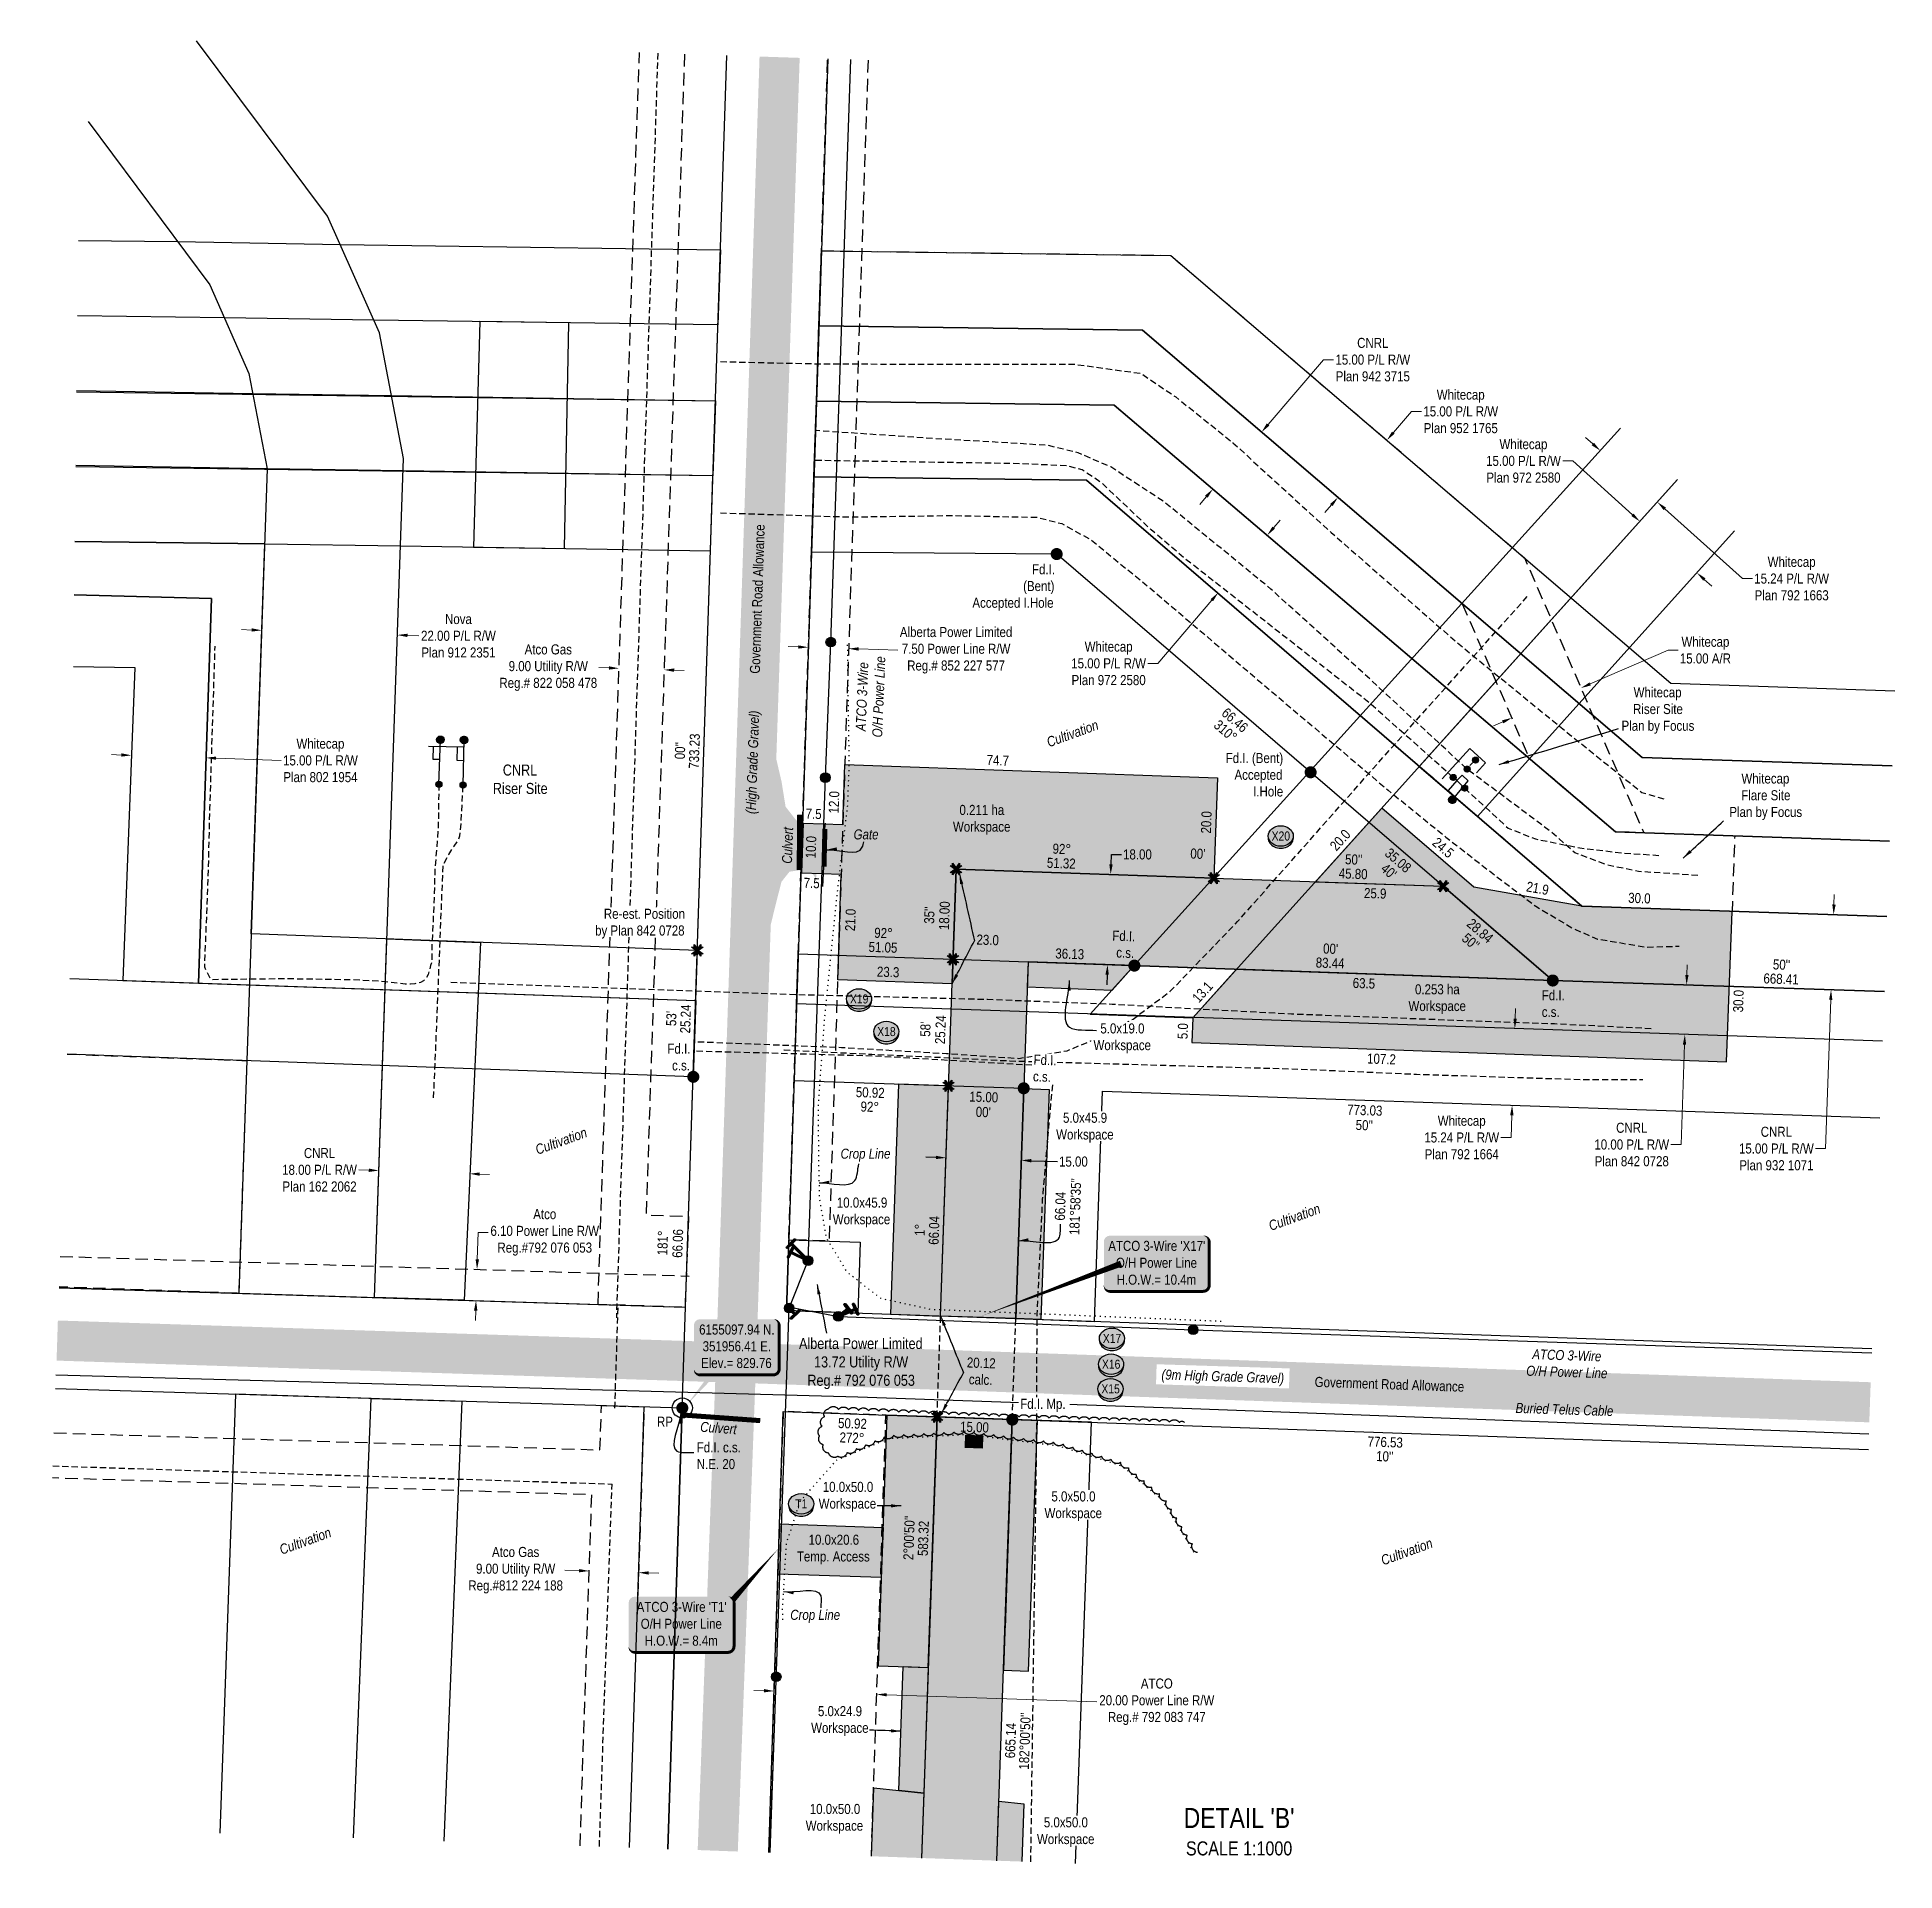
# Model space of a CAD drawing. Extents: x 348563 to 356787, y 6145683 to 6156014.
# Drawn here: x 351760 to 353611, y 6151493 to 6153320 of the extents above; entities that cross this region are included whole.
import ezdxf
from ezdxf.enums import TextEntityAlignment as Align

# ---------------------------------------------------------------- set-up
doc = ezdxf.new("R2010")
doc.units = 0
doc.header["$LTSCALE"] = 5
doc.header["$PDMODE"] = 34
doc.header["$PDSIZE"] = 0.03
for name, pattern in [('0', [1, 1, 0]), ('foc-ACCESSROAD', [3.75, 2.5, -1.25]), ('foc-FLOWLINE', [3.75, 2.5, -1.25]), ('foc-TIELINE', [1.875, 1.25, -0.625]), ('foc-TOPO', [1, 0.2, -0.8]), ('POWERLINE5', [7.8, 2.4, -0.6, 0.6, -0.6, 0.6, -0.6, 2.4]), ('UG_PIPE', [1.875, 1.25, -0.625])]:
    doc.linetypes.add(name, pattern=pattern)
doc.layers.get('Defpoints').update_dxf_attribs({"color": 9})
for name, color, linetype in [('35', 37, 'Continuous'), ('AS-FENCE', 48, 'foc-FENCE'), ('AS-PIPE-UG', 44, 'UG_PIPE'), ('AS-POWER', 104, 'foc-POWER'), ('AS-POWER-EXISTING', 72, 'POWERLINE5'), ('AS-POWER-EXISTING-ANC', 72, 'Continuous'), ('AS-POWER-T', 104, 'Continuous'), ('AS-ROADS', 254, 'Continuous'), ('AS-SYMBOL', 7, 'Continuous'), ('AS-TELEPHONE', 224, 'foc-TEL'), ('AS-TELEPHONE-T', 224, 'Continuous'), ('AS-TELUS', 224, 'foc-TEL'), ('C-RW', 13, 'Continuous'), ('DETAIL-T', 7, 'Continuous'), ('F-EZE', 190, 'foc-FLOWLINE'), ('F-RW', 190, 'Continuous'), ('F-WS', 190, 'foc-ACCESSROAD'), ('L-BD', 7, 'Continuous'), ('L-MON', 1, 'Continuous'), ('L-ROAD-T', 7, 'Continuous'), ('L-SEC', 7, 'Continuous'), ('L-TIE', 7, 'foc-TIELINE'), ('L-TITLEDB', 4, 'Continuous'), ('P-CROSSINGS', 250, 'Continuous'), ('P-PROPOSED', 10, 'Continuous'), ('P-PROPOSED-H', 21, 'Continuous'), ('P-TEMP-BLUE', 146, 'Continuous'), ('P-TEMP-BLUE-T', 146, 'Continuous'), ('P-TXT', 4, 'Continuous'), ('T-BUSH', 110, '0'), ('T-GENERAL', 48, 'foc-TOPO')]:
    doc.layers.add(name, color=color, linetype=linetype)
for name, color, linetype, lineweight in [('AS-GENERAL', 48, 'Continuous', 18), ('C-RW-T', 13, 'Continuous', 9), ('F-EZE-T', 190, 'Continuous', 9), ('F-RW-T', 190, 'Continuous', 9), ('F-RW-T3', 190, 'Continuous', 9), ('F-WS-T', 190, 'Continuous', 9), ('T-TEXT', 48, 'Continuous', 18)]:
    doc.layers.add(name, color=color, linetype=linetype, lineweight=lineweight)
doc.layers.add('AS-PIPE-AG', color=7, linetype='Continuous', true_color=0x7d00fa)
doc.layers.add('P-TEMP-BLUE-H', color=7, linetype='Continuous', true_color=0x99e6ff)
doc.styles.add('100L', font='ARIALN.TTF', dxfattribs={"height": 11})
doc.styles.add('80', font='ARIALN.TTF', dxfattribs={"height": 10})
doc.styles.add('80CG', font='ARIALN.TTF', dxfattribs={"height": 10})
doc.styles.add('80L', font='ARIALN.TTF', dxfattribs={"height": 10})
doc.styles.add('80LS', font='ARIALNI.TTF', dxfattribs={"height": 10})
doc.styles.add('Crossing', font='ARIALN.TTF', dxfattribs={"height": 10})
doc.styles.add('foc-LtypeFont', font='ARIALN.TTF', dxfattribs={"height": 7.35})
doc.linetypes.add('foc-FENCE', pattern='A,10,-1,["X",foc-LtypeFont,S=0.2,R=0,X=-0.625,Y=-0.75],-1.24', length=12.24)
doc.linetypes.add('foc-POWER', pattern='A,6,-1,["P",foc-LtypeFont,S=0.2,R=0,X=-0.625,Y=-0.75],-1.24,4', length=12.24)
doc.linetypes.add('foc-POWER-NOLINE', pattern='A,0,-4,["P",foc-LtypeFont,S=0.2,R=0,X=-0.625,Y=-0.75],-8.24', length=12.24)
doc.linetypes.add('foc-TEL', pattern='A,2,-1,["T",foc-LtypeFont,S=0.2,R=0,X=-0.425,Y=-0.75],-1.24,8', length=12.24)
doc.linetypes.add('foc-TEL-NOLINE', pattern='A,0,-2,["T",foc-LtypeFont,S=0.2,R=0,X=-0.425,Y=-0.75],-10.24', length=12.24)
doc.dimstyles.new('Compass 5 000', dxfattribs={"dimscale": 5, "dimtxt": 9, "dimasz": 2, "dimexe": 0.2, "dimexo": 0.0625, "dimgap": 0.5, "dimtad": 0, "dimtih": 1, "dimtoh": 1, "dimzin": 0, "dimdsep": 46, "dimtxsty": '80CG', "dimcen": 0.1, "dimse1": 1, "dimse2": 1, "dimclrd": 256, "dimclrt": 256, "dimaunit": 1, "dimadec": 4, "dimazin": 0, "dimtfac": 0.06, "dimtofl": 0, "dimtmove": 0, "dimatfit": 1, "dimfxl": 0.2, "dimtolj": 1, "dimtzin": 0, "dimlwd": -1, "dimarcsym": 0})

msp = doc.modelspace()

# ---------------------------------------------------------------- texts
at = {"layer": 'AS-POWER', "char_height": 9.99743, "attachment_point": 1, "style": '80L'}
for insert, rotation in [((352575.581, 6152622.647), 87.694645), ((353244.192, 6152012.845), 358.092222)]:
    msp.add_mtext_dynamic_manual_height_columns('\\pi6.083;{\\fArial Narrow|b0|i1|c0|p34;ATCO 3-Wire \\P\\pi0.54551;O/H Power Line}', width=80.59312, gutter_width=49.95, heights=[0], dxfattribs=dict(at, insert=insert, rotation=rotation))
at = {"layer": 'AS-TELEPHONE-T', "insert": (353233.226, 6151959.135), "char_height": 10, "attachment_point": 1, "rotation": 358.092263, "style": '80L'}
msp.add_mtext_dynamic_manual_height_columns('\\pi0.32281;{\\fArial Narrow|b0|i1|c0|p34;Buried Telus Cable}', width=97.28272, gutter_width=50.012, heights=[0], dxfattribs=at)
at = {"layer": 'C-RW-T', "insert": (352213.806, 6152595.245), "char_height": 10.99445, "attachment_point": 1, "style": '100L'}
msp.add_mtext_dynamic_manual_height_columns('\\pi10.496;CNRL\\P\\pi0.559;Riser Site', width=54.19285, gutter_width=55.013, heights=[0], dxfattribs=at)
at = {"layer": 'DETAIL-T', "color": 3, "insert": (352957.883, 6151531.619), "char_height": 19.97128, "width": 190.03582, "attachment_point": 5, "style": '80CG', "bg_fill": 3, "box_fill_scale": 1.15, "bg_fill_color": 256, "bg_fill_true_color": 256, "bg_fill_transparency": 0}
msp.add_mtext("DETAIL 'B'\\P{\\H0.7x;SCALE 1:1000}", dxfattribs=at)
at = {"layer": 'F-EZE-T', "insert": (352508.987, 6152023.729), "char_height": 10.99445, "attachment_point": 1, "style": '100L'}
msp.add_mtext_dynamic_manual_height_columns('\\A1;\\pi10.412;Alberta Power Limited{\\A0;\\P\\pi25.388;13.72 Utility R/W\\P\\pi18.759;Reg.# 792 076 053}', width=143.10487, gutter_width=55.013, heights=[0], dxfattribs=at)
at = {"layer": 'F-WS-T', "insert": (353338.419, 6152672.2), "char_height": 9.99496, "attachment_point": 1, "style": '80L', "bg_fill": 3, "box_fill_scale": 1.15, "bg_fill_color": 256, "bg_fill_true_color": 256, "bg_fill_transparency": 0}
msp.add_mtext_dynamic_manual_height_columns('\\pi12.567;Whitecap\\P\\pi11.994;Riser Site\\P\\pi0.49909;Plan by Focus', width=72.23782, gutter_width=50.012, heights=[0], dxfattribs=at)
at = {"layer": 'L-BD', "style": '80L'}
for s, rotation, p in [('310°', 319.3201, (352944.416, 6152628.751)), ('66.46', 319.3201, (352953.702, 6152639.555)), ('733.23', 88.1164, (352415.097, 6152608.597)), ("00''", 88.1164, (352400.858, 6152609.066)), ('92°', 357.9868, (352781.234, 6152511.124)), ("00'", 357.9868, (352916.795, 6152506.364)), ('35.08', 319.3201, (353116.352, 6152499.754)), ('51.32', 357.9868, (352780.733, 6152496.886)), ('45.80', 357.9868, (353071.557, 6152486.37)), ("50''", 357.9868, (353072.058, 6152500.608)), ("40'", 319.3201, (353107.066, 6152488.95)), ("35''", 88.0243, (352649.256, 6152445.116)), ('18.00', 88.0243, (352664.243, 6152444.599)), ('28.84', 319.3201, (353198.031, 6152429.549)), ('51.05', 357.9868, (352603.09, 6152413.077)), ('92°', 357.9868, (352603.591, 6152427.314)), ("00'", 357.9868, (353049.096, 6152411.68)), ("50''", 319.3201, (353188.744, 6152418.745)), ('36.13', 357.9868, (352789.181, 6152406.562)), ('83.44', 357.9868, (353048.596, 6152397.443)), ("50''", 357.9868, (353498.339, 6152395.832)), ('668.41', 357.9868, (353497.839, 6152381.594)), ("53'", 88.1164, (352392.16, 6152342.126)), ('25.24', 88.1164, (352406.399, 6152341.657)), ('25.24', 88.0243, (352660.322, 6152330.941)), ("58'", 88.0243, (352645.335, 6152331.458)), ('50.92', 357.9868, (352590.4, 6152268.367)), ('15.00', 357.9868, (352703.532, 6152263.933)), ('92°', 357.9868, (352589.9, 6152254.129)), ("00'", 357.9868, (352703.005, 6152248.946)), ('773.03', 357.9868, (353083.136, 6152250.789)), ("50''", 357.9868, (353082.609, 6152235.802)), ('66.04', 88.0243, (352779.713, 6152155.088)), ('1°', 88.0243, (352639.686, 6152131.451)), ('66.04', 88.0243, (352653.924, 6152130.96)), ('181°', 88.1164, (352383.554, 6152118.465)), ('66.06', 88.1164, (352398.542, 6152117.972)), ('50.92', 358.0001, (352572.681, 6151938.559)), ('272°', 358.0001, (352572.183, 6151924.322)), ('776.53', 358.0001, (353103.522, 6151920.023)), ("10''", 358.0001, (353103.025, 6151905.785)), ("2°00'50''", 87.9866, (352629.018, 6151824.504)), ('583.32', 87.9866, (352643.255, 6151824.003))]:
    msp.add_text(s, height=9.9974, rotation=rotation, dxfattribs=at).set_placement(p, align=Align.MIDDLE)
at = {"layer": 'L-BD', "insert": (352701.18, 6152003.884), "char_height": 9.99743, "width": 28.2851, "attachment_point": 2, "rotation": 357.9866, "style": '80L'}
msp.add_mtext('20.12 calc.', dxfattribs=at)
at = {"layer": 'L-BD', "char_height": 9.9974, "attachment_point": 2, "rotation": 358.0001, "style": '80L', "bg_fill": 1, "box_fill_scale": 1.15, "bg_fill_color": 21, "bg_fill_transparency": 0}
for s, insert, width in [('15.00', (352694.43, 6151939.986), 28.19645), ("00'", (352693.933, 6151925.398), 15.28194)]:
    msp.add_mtext(s, dxfattribs=dict(at, insert=insert, width=width))
at = {"layer": 'L-MON', "attachment_point": 1, "style": '80L'}
for s, width, insert, char_height in [('\\pi59.49;Fd.I.\\P\\pi50.667;(Bent)\\P\\pi0.1206;Accepted I.Hole', 80.46112, (352692.052, 6152794.79), 9.99484), ('\\pi1.0758;Fd.I. (Bent)\\P\\pi9.7889;Accepted\\P\\pi28.374;I.Hole', 56.69512, (352943.509, 6152606.708), 9.99484), ('Fd.I.\\Pc.s.', 22.03835, (353259.482, 6152370.321), 9.9948), ('\\pi1.0669;Fd.I.\\P\\pi5.6416;c.s.', 22.03835, (352387.285, 6152317.03), 9.99484), ('Fd.I. c.s.\\PN.E. 20', 44.3177, (352417.553, 6151919.733), 9.9948)]:
    msp.add_mtext_dynamic_manual_height_columns(s, width=width, gutter_width=50, heights=[0], dxfattribs=dict(at, insert=insert, char_height=char_height))
at = {"layer": 'L-MON', "insert": (352830.687, 6152429.792), "char_height": 9.99484, "attachment_point": 1, "rotation": 357.986667, "style": '80L'}
msp.add_mtext_dynamic_manual_height_columns('\\pi1.0669;Fd.I.\\P\\pi5.6416;c.s.', width=22.03835, gutter_width=50, heights=[0], dxfattribs=at)
at = {"layer": 'L-ROAD-T', "style": '80L'}
for height, rotation, p in [(9.99496, 88.108701, (352477.841, 6152760.222)), (9.99755, 358.092263, (353107.65, 6151977.585))]:
    msp.add_text('Government Road Allowance', height=height, rotation=rotation, dxfattribs=at).set_placement(p, align=Align.MIDDLE_CENTER)
at = {"layer": 'P-TEMP-BLUE', "style": '80L'}
for s, rotation, p in [('74.7', 357.9858, (352717.483, 6152599.436)), ('12.0', 88.1164, (352554.281, 6152557.64)), ('7.5', 357.9858, (352533.976, 6152546.045)), ('20.0', 87.9858, (352925.181, 6152537.671)), ('20.0', 47.9677, (353058.571, 6152519.991)), ('10.0', 88.1164, (352531.353, 6152512.88)), ('24.5', 319.3692, (353161.192, 6152512.413)), ('7.5', 357.9858, (352532.054, 6152477.086)), ('25.9', 357.9858, (353093.535, 6152466.889)), ('21.9', 350.0968, (353255.271, 6152471.932)), ('30.0', 357.9858, (353356.748, 6152462.129)), ('21.0', 88.1164, (352570.623, 6152440.332)), ('23.0', 357.986667, (352707.415, 6152420.488)), ('23.3', 357.9858, (352608.241, 6152388.518)), ('13.1', 47.9677, (352921.456, 6152368.594)), ('63.5', 357.9858, (353082.276, 6152377.252)), ('30.0', 87.9858, (353455.332, 6152359.453)), ('5.0', 87.9858, (352901.771, 6152329.532)), ('107.2', 357.9858, (353099.766, 6152301.84))]:
    msp.add_text(s, height=9.9974, rotation=rotation, dxfattribs=at).set_placement(p, align=Align.MIDDLE)
at = {"layer": 'P-TEMP-BLUE-T', "char_height": 9.99484, "attachment_point": 1, "style": '80L'}
for s, width, insert in [('\\pi6.6364;0.211 ha\\P\\pi0.13568;Workspace', 56.88606, (352672.627, 6152554.973)), ('\\pi6.6364;0.253 ha\\P\\pi0.13568;Workspace', 56.88606, (353126.51, 6152376.223)), ('\\pi4.165;10.0x45.9\\P\\pi0.13568;Workspace', 56.88606, (352552.919, 6152163.674)), ('\\pi4.6138;10.0x50.0\\P\\pi0.56063;Workspace', 57.73597, (352538.447, 6151880.337)), ('\\pi11.847;10.0x20.6\\P\\pi0.20241;Temp. Access', 72.22315, (352517.129, 6151827.679)), ('\\pi7.3886;5.0x24.9\\P\\pi0.56063;Workspace', 57.73597, (352530.923, 6151656.864)), ('\\pi4.6138;10.0x50.0\\P\\pi0.56063;Workspace', 57.73597, (352525.53, 6151559.356))]:
    msp.add_mtext_dynamic_manual_height_columns(s, width=width, gutter_width=50, heights=[0], dxfattribs=dict(at, insert=insert))
at = {"layer": 'T-TEXT', "style": '80LS'}
for s, rotation, p in [('(High Grade Gravel)', 88.108701, (352473.091, 6152597.476)), ('Cultivation', 20, (352791.906, 6152626.221)), ('Cultivation', 20, (352282.413, 6152220.072)), ('Cultivation', 20, (353013.014, 6152144.217)), ('Cultivation', 20, (352027.46, 6151821.46)), ('Cultivation', 20, (353124.894, 6151810.83))]:
    msp.add_text(s, height=9.99496, rotation=rotation, dxfattribs=at).set_placement(p, align=Align.MIDDLE_CENTER)
at = {"layer": 'T-TEXT', "char_height": 9.9974, "width": 36.81633, "attachment_point": 2, "style": '80LS'}
for insert, rotation in [((352502.961, 6152514.778), 88.108611), ((352439.567, 6151939.056), 355.827236)]:
    msp.add_mtext('Culvert', dxfattribs=dict(at, insert=insert, rotation=rotation))
at = {"layer": 'T-TEXT', "char_height": 9.9974, "attachment_point": 2, "style": '80LS'}
for s, insert, width in [('Gate', (352586.227, 6152530.618), 24.65029), ('Crop Line', (352585.677, 6152212.426), 49.46657), ('Crop Line', (352535.548, 6151752.823), 49.46657)]:
    msp.add_mtext(s, dxfattribs=dict(at, insert=insert, width=width))

# ---------------------------------------------------------------- blocks, each defined once
blk = doc.blocks.new('fdia')
at = {"color": 255, "const_width": 1}
blk.add_lwpolyline([(-0.5, 0, 1), (0.5, 0, 1)], format="xyb", close=True, dxfattribs=at)
blk = doc.blocks.new('Fdiaa')
blk.add_blockref('fdia', (0, 0))
blk = doc.blocks.new('fdib')
at = {"color": 1, "const_width": 1.6}
blk.add_lwpolyline([(-0.4, 0, 1), (0.4, 0, 1)], format="xyb", close=True, dxfattribs=at)
at = {"color": 1}
blk.add_circle((0, 0), 0.8, dxfattribs=at)
blk = doc.blocks.new('Fdibb')
blk.add_blockref('fdib', (0, 0))
blk = doc.blocks.new('fdicc')
for name in ['Fdibb', 'Fdiaa']:
    blk.add_blockref(name, (0, 0))
blk = doc.blocks.new('FDI')
blk.add_blockref('fdicc', (0, 0))
blk = doc.blocks.new('POWERPOLE')
h = blk.add_hatch(color=255)
edge = h.paths.add_edge_path()
edge.add_arc((0, 0), 0.96, 0, 360)
at = {"linetype": 'Continuous'}
for p, q in [((0.68, -0.68), (-0.68, 0.68)), ((-0.68, -0.68), (0.68, 0.68))]:
    blk.add_line(p, q, dxfattribs=at)
blk.add_circle((0, 0), 0.96, dxfattribs=at)
blk = doc.blocks.new('RISER')
h = blk.add_hatch(color=255)
h.dxf.hatch_style = 1
edge = h.paths.add_edge_path()
edge.add_arc((0, 0), 0.7, 0, 360)
blk.add_hatch(color=13).paths.add_polyline_path([(0.58, -0.15), (-0.58, -0.15, 0.774597)])
at = {"color": 13}
blk.add_line((-0.58, -0.15), (0.58, -0.15), dxfattribs=at)
blk.add_circle((0, 0), 0.6, dxfattribs=at)
blk = doc.blocks.new('TEMP')
h = blk.add_hatch(color=255)
h.dxf.hatch_style = 1
h.paths.add_polyline_path([(0, 0.25), (-0.67, 1.15), (-0.67, 0.67), (-1.15, 0.67), (-0.25, 0), (-1.15, -0.67), (-0.67, -0.67), (-0.67, -1.15), (0, -0.25), (0.67, -1.15), (0.67, -0.67), (1.15, -0.67), (0.25, 0), (1.15, 0.67), (0.67, 0.67), (0.67, 1.15)])
h.paths.add_polyline_path([(0.57, 0.85), (0.57, 0.57), (0.85, 0.57), (0.08, 0), (0.85, -0.57), (0.57, -0.57), (0.57, -0.85), (0, -0.08), (-0.57, -0.85), (-0.57, -0.57), (-0.85, -0.57), (-0.08, 0), (-0.85, 0.57), (-0.57, 0.57), (-0.57, 0.85), (0, 0.08)], flags=16)
h = blk.add_hatch(color=1)
h.dxf.hatch_style = 1
h.paths.add_polyline_path([(0, 0.08), (-0.57, 0.85), (-0.57, 0.57), (-0.85, 0.57), (-0.08, 0), (-0.85, -0.57), (-0.57, -0.57), (-0.57, -0.85), (0, -0.08), (0.57, -0.85), (0.57, -0.57), (0.85, -0.57), (0.08, 0), (0.85, 0.57), (0.57, 0.57), (0.57, 0.85)])
at = {"color": 1}
for p, q in [((-0.08, 0), (0.08, 0)), ((0, 0.08), (0, -0.08))]:
    blk.add_line(p, q, dxfattribs=at)
at = {"color": 255, "flags": 128}
blk.add_lwpolyline([(-0.25, 0), (-1.15, 0.67), (-0.67, 0.67), (-0.67, 1.15), (0, 0.25), (0.67, 1.15), (0.67, 0.67), (1.15, 0.67), (0.25, 0), (1.15, -0.67), (0.67, -0.67), (0.67, -1.15), (0, -0.25), (-0.67, -1.15), (-0.67, -0.67), (-1.15, -0.67)], close=True, dxfattribs=at)
at = {"color": 1, "flags": 128}
blk.add_lwpolyline([(-0.08, 0), (-0.85, 0.57), (-0.57, 0.57), (-0.57, 0.85), (0, 0.08), (0.57, 0.85), (0.57, 0.57), (0.85, 0.57), (0.08, 0), (0.85, -0.57), (0.57, -0.57), (0.57, -0.85), (0, -0.08), (-0.57, -0.85), (-0.57, -0.57), (-0.85, -0.57)], close=True, dxfattribs=at)
blk = doc.blocks.new('*U530')
h = blk.add_hatch(color=255)
h.dxf.hatch_style = 1
edge = h.paths.add_edge_path()
edge.add_arc((0.78, 0.78), 0.2, -45, 135, ccw=False)
edge.add_line((0.92, 0.64), (0, -0.28))
edge.add_line((0, -0.28), (-0.64, -0.92))
edge.add_arc((-0.78, -0.78), 0.2, 135, 315, ccw=False)
edge.add_line((-0.92, -0.64), (0.64, 0.92))
h = blk.add_hatch(color=255)
h.dxf.hatch_style = 1
edge = h.paths.add_edge_path()
edge.add_arc((3.39, -3.39), 0.2, -135, 45, ccw=False)
edge.add_line((3.25, -3.54), (0, -0.28))
edge.add_line((0, -0.28), (0.28, 0))
edge.add_line((0.28, 0), (3.54, -3.25))
at = {"color": 255}
blk.add_lwpolyline([(0.64, 0.92, -1), (0.92, 0.64), (0, -0.28), (-0.64, -0.92, -1), (-0.92, -0.64)], format="xyb", close=True, dxfattribs=at)
at = {"color": 72, "const_width": 0.1, "flags": 128}
for points in [[(0.78, 0.78), (-0.78, -0.78)], [(3.39, -3.39), (0, 0)]]:
    blk.add_lwpolyline(points, dxfattribs=at)
at = {"color": 255, "flags": 128}
blk.add_lwpolyline([(3.54, -3.25, -1), (3.25, -3.54), (0, -0.28), (0.28, 0)], format="xyb", close=True, dxfattribs=at)
blk = doc.blocks.new('*U531')
h = blk.add_hatch(color=255)
h.dxf.hatch_style = 1
edge = h.paths.add_edge_path()
edge.add_arc((0.48, 0.99), 0.2, -26.1239, 153.8761, ccw=False)
edge.add_line((0.66, 0.9), (0.09, -0.27))
edge.add_line((0.09, -0.27), (-0.3, -1.08))
edge.add_arc((-0.48, -0.99), 0.2, 153.8761, 333.8761, ccw=False)
edge.add_line((-0.66, -0.9), (0.3, 1.08))
h = blk.add_hatch(color=255)
h.dxf.hatch_style = 1
edge = h.paths.add_edge_path()
edge.add_arc((3.44, -1.69), 0.2, -116.1239, 63.8761, ccw=False)
edge.add_line((3.35, -1.87), (0.09, -0.27))
edge.add_line((0.09, -0.27), (0.27, 0.09))
edge.add_line((0.27, 0.09), (3.53, -1.51))
at = {"color": 255}
blk.add_lwpolyline([(0.3, 1.08, -1), (0.66, 0.9), (0.09, -0.27), (-0.3, -1.08, -1), (-0.66, -0.9)], format="xyb", close=True, dxfattribs=at)
at = {"color": 72, "const_width": 0.1, "flags": 128}
for points in [[(0.48, 0.99), (-0.48, -0.99)], [(3.44, -1.69), (0, 0)]]:
    blk.add_lwpolyline(points, dxfattribs=at)
at = {"color": 255, "flags": 128}
blk.add_lwpolyline([(3.53, -1.51, -1), (3.35, -1.87), (0.09, -0.27), (0.27, 0.09)], format="xyb", close=True, dxfattribs=at)
blk = doc.blocks.new('*U532')
h = blk.add_hatch(color=255)
h.dxf.hatch_style = 1
edge = h.paths.add_edge_path()
edge.add_arc((-1.21, 1.28), 0.2, 43.3411, 223.3411, ccw=False)
edge.add_line((-1.06, 1.42), (0.01, 0.28))
edge.add_line((0.01, 0.28), (-0.28, 0.01))
edge.add_line((-0.28, 0.01), (-1.35, 1.14))
h = blk.add_hatch(color=255)
h.dxf.hatch_style = 1
edge = h.paths.add_edge_path()
edge.add_arc((-0.8, -0.75), 0.2, 133.3411, 313.3411, ccw=False)
edge.add_line((-0.94, -0.61), (0.01, 0.28))
edge.add_line((0.01, 0.28), (0.66, 0.9))
edge.add_arc((0.8, 0.75), 0.2, -46.6589, 133.3411, ccw=False)
edge.add_line((0.94, 0.61), (-0.66, -0.9))
at = {"color": 255, "flags": 128}
blk.add_lwpolyline([(-1.35, 1.14, -1), (-1.06, 1.42), (0.01, 0.28), (-0.28, 0.01)], format="xyb", close=True, dxfattribs=at)
at = {"color": 72, "const_width": 0.1, "flags": 128}
for points in [[(-1.21, 1.28), (0, 0)], [(-0.8, -0.75), (0.8, 0.75)]]:
    blk.add_lwpolyline(points, dxfattribs=at)
at = {"color": 255}
blk.add_lwpolyline([(-0.66, -0.9, -1), (-0.94, -0.61), (0.01, 0.28), (0.66, 0.9, -1), (0.94, 0.61)], format="xyb", close=True, dxfattribs=at)
blk = doc.blocks.new('*U533')
h = blk.add_hatch(color=255)
h.dxf.hatch_style = 1
edge = h.paths.add_edge_path()
edge.add_arc((-1.97, -1.52), 0.2, 127.5475, 307.5475, ccw=False)
edge.add_line((-2.09, -1.36), (-0.28, 0.04))
edge.add_line((-0.28, 0.04), (-0.04, -0.28))
edge.add_line((-0.04, -0.28), (-1.85, -1.67))
h = blk.add_hatch(color=255)
h.dxf.hatch_style = 1
edge = h.paths.add_edge_path()
edge.add_arc((0.67, -0.87), 0.2, -142.4525, 37.5475, ccw=False)
edge.add_line((0.51, -0.99), (-0.28, 0.04))
edge.add_line((-0.28, 0.04), (-0.83, 0.75))
edge.add_arc((-0.67, 0.87), 0.2, 37.5475, 217.5475, ccw=False)
edge.add_line((-0.51, 0.99), (0.83, -0.75))
at = {"color": 255, "flags": 128}
blk.add_lwpolyline([(-1.85, -1.67, -1), (-2.09, -1.36), (-0.28, 0.04), (-0.04, -0.28)], format="xyb", close=True, dxfattribs=at)
at = {"color": 72, "const_width": 0.1, "flags": 128}
for points in [[(-1.97, -1.52), (0, 0)], [(0.67, -0.87), (-0.67, 0.87)]]:
    blk.add_lwpolyline(points, dxfattribs=at)
at = {"color": 255}
blk.add_lwpolyline([(0.83, -0.75, -1), (0.51, -0.99), (-0.28, 0.04), (-0.83, 0.75, -1), (-0.51, 0.99)], format="xyb", close=True, dxfattribs=at)
blk = doc.blocks.new('*U534')
h = blk.add_hatch(color=255)
h.dxf.hatch_style = 1
edge = h.paths.add_edge_path()
edge.add_arc((-3.43, -1.45), 0.2, 112.8754, 292.8754, ccw=False)
edge.add_line((-3.51, -1.26), (-0.26, 0.11))
edge.add_line((-0.26, 0.11), (-0.11, -0.26))
edge.add_line((-0.11, -0.26), (-3.36, -1.63))
h = blk.add_hatch(color=255)
h.dxf.hatch_style = 1
edge = h.paths.add_edge_path()
edge.add_arc((0.43, -1.01), 0.2, -157.1246, 22.8754, ccw=False)
edge.add_line((0.24, -1.09), (-0.26, 0.11))
edge.add_line((-0.26, 0.11), (-0.61, 0.94))
edge.add_arc((-0.43, 1.01), 0.2, 22.8754, 202.8754, ccw=False)
edge.add_line((-0.24, 1.09), (0.61, -0.94))
at = {"color": 255, "flags": 128}
blk.add_lwpolyline([(-3.36, -1.63, -1), (-3.51, -1.26), (-0.26, 0.11), (-0.11, -0.26)], format="xyb", close=True, dxfattribs=at)
at = {"color": 72, "const_width": 0.1, "flags": 128}
for points in [[(-3.43, -1.45), (0, 0)], [(0.43, -1.01), (-0.43, 1.01)]]:
    blk.add_lwpolyline(points, dxfattribs=at)
at = {"color": 255}
blk.add_lwpolyline([(0.61, -0.94, -1), (0.24, -1.09), (-0.26, 0.11), (-0.61, 0.94, -1), (-0.24, 1.09)], format="xyb", close=True, dxfattribs=at)
blk = doc.blocks.new('PIG')
h = blk.add_hatch(color=255)
h.dxf.hatch_style = 1
edge = h.paths.add_edge_path()
edge.add_arc((0, 0), 0.85, 0, 360)
at = {"layer": 'AS-SYMBOL'}
h = blk.add_hatch(color=13, dxfattribs=at)
h.dxf.hatch_style = 1
h.paths.add_polyline_path([(-0.1, 0, 1), (-0.55, 0, 1)])
h = blk.add_hatch(color=13, dxfattribs=at)
h.dxf.hatch_style = 1
h.paths.add_polyline_path([(0.1, 0, 1), (0.55, 0, 1)])
at = {"layer": 'AS-SYMBOL', "color": 13}
for centre, radius in [((0, 0), 0.75), ((-0.33, 0), 0.225), ((0.33, 0), 0.225)]:
    blk.add_circle(centre, radius, dxfattribs=at)
blk = doc.blocks.new('*D551')
at = {"layer": 'Defpoints', "color": 0, "transparency": 16777216}
for p in [(352665.9, 6152203.3), (352664.9, 6152173), (352739.8, 6152170.4)]:
    blk.add_point(p, dxfattribs=at)
at = {"layer": 'P-TXT', "transparency": 16777216}
for p, q in [((352655.9, 6152203.7), (352645.9, 6152204)), ((352750.9, 6152200.4), (352776.9, 6152199.5))]:
    blk.add_line(p, q, dxfattribs=at)
for points in [[(352656, 6152205.3), (352655.9, 6152202), (352665.9, 6152203.3)], [(352750.9, 6152202.1), (352750.8, 6152198.7), (352740.9, 6152200.8)]]:
    blk.add_solid(points, dxfattribs=at)
at = {"layer": 'P-TXT', "transparency": 16777216, "insert": (352792.8, 6152199.5), "char_height": 10, "attachment_point": 5, "style": '80CG'}
blk.add_mtext('\\A1;15.00', dxfattribs=at)
blk = doc.blocks.new('*D552')
at = {"layer": 'Defpoints', "color": 0, "transparency": 16777216}
for p in [(352829.9, 6152485.7), (352881.5, 6152483.8), (352878.4, 6152393.9)]:
    blk.add_point(p, dxfattribs=at)
at = {"layer": 'P-TXT', "transparency": 16777216}
for p, q in [((352830.3, 6152495.7), (352830.6, 6152505.6)), ((352830.6, 6152505.6), (352840.6, 6152505.6)), ((352826.4, 6152385.7), (352826.1, 6152375.7))]:
    blk.add_line(p, q, dxfattribs=at)
for points in [[(352828.6, 6152495.7), (352831.9, 6152495.6), (352829.9, 6152485.7)], [(352824.7, 6152385.8), (352828.1, 6152385.7), (352826.8, 6152395.7)]]:
    blk.add_solid(points, dxfattribs=at)
at = {"layer": 'P-TXT', "transparency": 16777216, "insert": (352856.6, 6152505.6), "char_height": 10, "attachment_point": 5, "style": '80CG'}
blk.add_mtext('\\A1;18.00', dxfattribs=at)
blk = doc.blocks.new('*D553')
at = {"layer": 'Defpoints', "color": 0, "transparency": 16777216}
for p in [(353097.3, 6152925.1), (353105.1, 6152918.4), (353048.6, 6152868.1)]:
    blk.add_point(p, dxfattribs=at)
at = {"layer": 'F-RW-T', "transparency": 16777216}
for p, q in [((353111.6, 6152926), (353129.6, 6152947.1)), ((353129.6, 6152947.1), (353139.6, 6152947.1)), ((353049.9, 6152853.9), (353043.4, 6152846.3))]:
    blk.add_line(p, q, dxfattribs=at)
for points in [[(353110.3, 6152927.1), (353112.9, 6152924.9), (353105.1, 6152918.4)], [(353048.6, 6152854.9), (353051.1, 6152852.8), (353056.4, 6152861.5)]]:
    blk.add_solid(points, dxfattribs=at)
at = {"layer": 'F-RW-T', "transparency": 16777216, "insert": (353178.7, 6152947.1), "char_height": 10, "attachment_point": 5, "style": '80CG'}
blk.add_mtext('\\A1;\\A1;Whitecap\\P15.00 P/L R/W\\PPlan 952 1765', dxfattribs=at)
blk = doc.blocks.new('*D554')
at = {"layer": 'C-RW-T', "transparency": 16777216}
for p, q in [((352986.8, 6152934.1), (353042, 6152998.7)), ((353042, 6152998.7), (353052, 6152998.7)), ((352925.2, 6152862.1), (352918.7, 6152854.5))]:
    blk.add_line(p, q, dxfattribs=at)
for points in [[(352985.5, 6152935.2), (352988.1, 6152933), (352980.3, 6152926.5)], [(352923.9, 6152863.2), (352926.5, 6152861), (352931.7, 6152869.7)]]:
    blk.add_solid(points, dxfattribs=at)
at = {"layer": 'Defpoints', "color": 0, "transparency": 16777216}
for p in [(352947.7, 6152954.4), (352980.3, 6152926.5), (352899.1, 6152897.6)]:
    blk.add_point(p, dxfattribs=at)
at = {"layer": 'C-RW-T', "transparency": 16777216, "insert": (353091.1, 6152998.7), "char_height": 10, "attachment_point": 5, "style": '80CG'}
blk.add_mtext('\\A1;CNRL\\P15.00 P/L R/W\\PPlan 942 3715', dxfattribs=at)
blk = doc.blocks.new('*D555')
at = {"layer": 'Defpoints', "color": 0, "transparency": 16777216}
for p in [(352993.1, 6152817.5), (352937.1, 6152766.5), (352944.4, 6152760.4)]:
    blk.add_point(p, dxfattribs=at)
at = {"layer": 'F-RW-T', "transparency": 16777216}
for p, q in [((352992.4, 6152831.3), (352998.8, 6152838.9)), ((352930.6, 6152758.9), (352877, 6152696)), ((352877, 6152696), (352867, 6152696))]:
    blk.add_line(p, q, dxfattribs=at)
for points in [[(352991.1, 6152832.4), (352993.6, 6152830.2), (352985.9, 6152823.7)], [(352929.4, 6152760), (352931.9, 6152757.9), (352937.1, 6152766.5)]]:
    blk.add_solid(points, dxfattribs=at)
at = {"layer": 'F-RW-T', "transparency": 16777216, "insert": (352827.9, 6152696), "char_height": 10, "attachment_point": 5, "style": '80CG'}
blk.add_mtext('\\A1;Whitecap\\P15.00 P/L R/W\\PPlan 972 2580', dxfattribs=at)
blk = doc.blocks.new('*D556')
at = {"layer": 'C-RW-T', "transparency": 16777216}
for p, q in [((353550.6, 6152455.7), (353550.9, 6152465.7)), ((353547.3, 6152360.7), (353542.3, 6152212.5)), ((353542.3, 6152212.5), (353532.3, 6152212.5))]:
    blk.add_line(p, q, dxfattribs=at)
for points in [[(353548.9, 6152455.8), (353552.3, 6152455.6), (353550.2, 6152445.7)], [(353545.7, 6152360.8), (353549, 6152360.6), (353547.7, 6152370.7)]]:
    blk.add_solid(points, dxfattribs=at)
at = {"layer": 'Defpoints', "color": 0, "transparency": 16777216}
for p in [(353552.1, 6152445.6), (353547.7, 6152370.7), (353549.6, 6152370.6)]:
    blk.add_point(p, dxfattribs=at)
at = {"layer": 'C-RW-T', "transparency": 16777216, "insert": (353493.2, 6152212.5), "char_height": 10, "attachment_point": 5, "style": '80CG'}
blk.add_mtext('\\A1;CNRL\\P15.00 P/L R/W\\PPlan 932 1071', dxfattribs=at)
blk = doc.blocks.new('*D557')
at = {"layer": 'C-RW-T', "transparency": 16777216}
for p, q in [((353404, 6152385.6), (353404.4, 6152395.6)), ((353401.7, 6152316.2), (353398.2, 6152216.5)), ((353398.2, 6152216.5), (353388.2, 6152216.5))]:
    blk.add_line(p, q, dxfattribs=at)
for points in [[(353402.4, 6152385.6), (353405.7, 6152385.5), (353403.7, 6152375.6)], [(353400, 6152316.2), (353403.3, 6152316.1), (353402, 6152326.2)]]:
    blk.add_solid(points, dxfattribs=at)
at = {"layer": 'Defpoints', "color": 0, "transparency": 16777216}
for p in [(353383.6, 6152376.3), (353381.9, 6152326.9), (353402, 6152326.2)]:
    blk.add_point(p, dxfattribs=at)
at = {"layer": 'C-RW-T', "transparency": 16777216, "insert": (353349.1, 6152216.5), "char_height": 10, "attachment_point": 5, "style": '80CG'}
blk.add_mtext('\\A1;CNRL\\P10.00 P/L R/W\\PPlan 842 0728', dxfattribs=at)
blk = doc.blocks.new('*D558')
at = {"layer": 'Defpoints', "color": 0, "transparency": 16777216}
for p in [(353232.8, 6152332), (353229.9, 6152255.7), (353230.2, 6152255.7)]:
    blk.add_point(p, dxfattribs=at)
at = {"layer": 'F-RW-T', "transparency": 16777216}
for p, q in [((353232.9, 6152342), (353233.3, 6152352)), ((353229.6, 6152245.7), (353228.8, 6152223.5)), ((353228.8, 6152223.5), (353218.8, 6152223.5))]:
    blk.add_line(p, q, dxfattribs=at)
for points in [[(353231.3, 6152342.1), (353234.6, 6152341.9), (353232.6, 6152332)], [(353227.9, 6152245.8), (353231.3, 6152245.7), (353229.9, 6152255.7)]]:
    blk.add_solid(points, dxfattribs=at)
at = {"layer": 'F-RW-T', "transparency": 16777216, "insert": (353179.7, 6152223.5), "char_height": 10, "attachment_point": 5, "style": '80CG'}
blk.add_mtext('\\A1;Whitecap\\P15.24 P/L R/W\\PPlan 792 1664', dxfattribs=at)
blk = doc.blocks.new('*D559')
at = {"layer": 'Defpoints', "color": 0, "transparency": 16777216}
for p in [(353348.3, 6152827.5), (353357.3, 6152837.4), (353405, 6152776.4)]:
    blk.add_point(p, dxfattribs=at)
at = {"layer": 'F-RW-T', "transparency": 16777216}
for p, q in [((353290.3, 6152897.8), (353280.3, 6152897.8)), ((353349.8, 6152844.1), (353290.3, 6152897.8)), ((353421.4, 6152779.7), (353428.8, 6152773))]:
    blk.add_line(p, q, dxfattribs=at)
for points in [[(353350.9, 6152845.4), (353348.7, 6152842.9), (353357.3, 6152837.4)], [(353422.5, 6152780.9), (353420.3, 6152778.4), (353414, 6152786.4)]]:
    blk.add_solid(points, dxfattribs=at)
at = {"layer": 'F-RW-T', "transparency": 16777216, "insert": (353241.2, 6152897.8), "char_height": 10, "attachment_point": 5, "style": '80CG'}
blk.add_mtext('\\A1;Whitecap\\P15.00 P/L R/W\\PPlan 972 2580', dxfattribs=at)
blk = doc.blocks.new('*D560')
at = {"layer": 'Defpoints', "color": 0, "transparency": 16777216}
for p in [(353317.8, 6152908), (352995.5, 6152550.1), (353052.4, 6152498.9)]:
    blk.add_point(p, dxfattribs=at)
at = {"layer": 'F-RW-T', "transparency": 16777216}
for p, q in [((353310.3, 6152914.7), (353302.9, 6152921.3)), ((353382.1, 6152850.1), (353459.3, 6152780.5)), ((353459.3, 6152780.5), (353469.3, 6152780.5))]:
    blk.add_line(p, q, dxfattribs=at)
for points in [[(353311.5, 6152915.9), (353309.2, 6152913.4), (353317.8, 6152908)], [(353383.2, 6152851.3), (353380.9, 6152848.8), (353374.6, 6152856.8)]]:
    blk.add_solid(points, dxfattribs=at)
at = {"layer": 'F-RW-T', "transparency": 16777216, "insert": (353508.4, 6152780.5), "char_height": 10, "attachment_point": 5, "style": '80CG'}
blk.add_mtext('\\A1;Whitecap\\P15.24 P/L R/W\\PPlan 792 1663', dxfattribs=at)
blk = doc.blocks.new('*D561')
at = {"layer": 'Defpoints', "color": 0, "transparency": 16777216}
for p in [(353298.5, 6152671.5), (353300.3, 6152667.3), (353231.5, 6152637.5)]:
    blk.add_point(p, dxfattribs=at)
at = {"layer": 'F-RW-T', "transparency": 16777216}
for p, q in [((353307.7, 6152675.5), (353385.3, 6152709.2)), ((353385.3, 6152709.2), (353395.3, 6152709.2)), ((353220.5, 6152637.7), (353211.4, 6152633.7))]:
    blk.add_line(p, q, dxfattribs=at)
for points in [[(353307, 6152677), (353308.3, 6152674), (353298.5, 6152671.5)], [(353219.9, 6152639.3), (353221.2, 6152636.2), (353229.7, 6152641.7)]]:
    blk.add_solid(points, dxfattribs=at)
at = {"layer": 'F-RW-T', "transparency": 16777216, "insert": (353422.5, 6152709.2), "char_height": 10, "attachment_point": 5, "style": '80CG'}
blk.add_mtext('\\A1;Whitecap\\P15.00 A/R', dxfattribs=at)
blk = doc.blocks.new('*D562')
at = {"layer": 'Defpoints', "color": 0, "transparency": 16777216}
for p in [(352498.2, 6151785.8), (352600.6, 6151782.4), (352596.8, 6151668.5)]:
    blk.add_point(p, dxfattribs=at)
at = {"layer": 'F-RW-T', "transparency": 16777216}
for p, q in [((352484.5, 6151672.2), (352474.5, 6151672.5)), ((352606.8, 6151668.1), (352816.3, 6151661.2))]:
    blk.add_line(p, q, dxfattribs=at)
for points in [[(352484.5, 6151673.9), (352484.4, 6151670.5), (352494.5, 6151671.9)], [(352606.9, 6151669.8), (352606.8, 6151666.5), (352596.8, 6151668.5)]]:
    blk.add_solid(points, dxfattribs=at)
at = {"layer": 'F-RW-T', "transparency": 16777216, "insert": (352875.9, 6151661.2), "char_height": 10, "attachment_point": 5, "style": '80CG'}
blk.add_mtext('\\A1;ATCO\\P20.00 Power Line R/W\\PReg.# 792 083 747', dxfattribs=at)
blk = doc.blocks.new('*D563')
at = {"layer": 'C-RW-T', "transparency": 16777216}
for p, q in [((352090.8, 6152190.9), (352080.8, 6152191.3)), ((352201.2, 6152187.1), (352211.2, 6152186.7))]:
    blk.add_line(p, q, dxfattribs=at)
for points in [[(352090.9, 6152192.6), (352090.7, 6152189.2), (352100.8, 6152190.6)], [(352201.3, 6152188.7), (352201.2, 6152185.4), (352191.2, 6152187.4)]]:
    blk.add_solid(points, dxfattribs=at)
at = {"layer": 'Defpoints', "color": 0, "transparency": 16777216}
for p in [(352100.8, 6152190.6), (352099.8, 6152161.1), (352190.2, 6152158)]:
    blk.add_point(p, dxfattribs=at)
at = {"layer": 'C-RW-T', "transparency": 16777216, "insert": (352041.7, 6152191.3), "char_height": 10, "attachment_point": 5, "style": '80CG'}
blk.add_mtext('\\A1;CNRL\\P18.00 P/L R/W\\PPlan 162 2062', dxfattribs=at)
blk = doc.blocks.new('*D564')
at = {"layer": 'Defpoints', "color": 0, "transparency": 16777216}
for p in [(351983.9, 6152725.4), (352119.2, 6152720.7), (352119.3, 6152724.3)]:
    blk.add_point(p, dxfattribs=at)
at = {"layer": 'F-RW-T', "transparency": 16777216}
for p, q in [((351974.1, 6152729.3), (351964.1, 6152729.7)), ((352129.3, 6152723.9), (352140.5, 6152723.5))]:
    blk.add_line(p, q, dxfattribs=at)
for points in [[(351974.1, 6152731), (351974, 6152727.7), (351984.1, 6152729)], [(352129.4, 6152725.6), (352129.3, 6152722.3), (352119.3, 6152724.3)]]:
    blk.add_solid(points, dxfattribs=at)
at = {"layer": 'F-RW-T', "transparency": 16777216, "insert": (352180.1, 6152723.5), "char_height": 10, "attachment_point": 5, "style": '80CG'}
blk.add_mtext('\\A1;Nova\\P22.00 P/L R/W\\PPlan 912 2351', dxfattribs=at)
blk = doc.blocks.new('*D567')
at = {"layer": 'Defpoints', "color": 0, "transparency": 16777216}
for p in [(351854.2, 6152602.5), (351928.6, 6152601.9), (351928.6, 6152600)]:
    blk.add_point(p, dxfattribs=at)
at = {"layer": 'F-RW-T', "transparency": 16777216}
for p, q in [((351844.3, 6152604.7), (351834.3, 6152605.1)), ((351938.6, 6152601.5), (352003.5, 6152599.3))]:
    blk.add_line(p, q, dxfattribs=at)
for points in [[(351844.4, 6152606.4), (351844.2, 6152603.1), (351854.3, 6152604.4)], [(351938.7, 6152603.2), (351938.6, 6152599.9), (351928.6, 6152601.9)]]:
    blk.add_solid(points, dxfattribs=at)
at = {"layer": 'F-RW-T', "transparency": 16777216, "insert": (352042.6, 6152599.3), "char_height": 10, "attachment_point": 5, "style": '80CG'}
blk.add_mtext('\\A1;Whitecap\\P15.00 P/L R/W\\PPlan 802 1954', dxfattribs=at)
blk = doc.blocks.new('*D568')
at = {"layer": 'Defpoints', "color": 0, "transparency": 16777216}
for p in [(352340.4, 6152699.1), (352385.3, 6152697.7), (352340.1, 6152691.1)]:
    blk.add_point(p, dxfattribs=at)
at = {"layer": 'F-RW-T', "transparency": 16777216}
for p, q in [((352330.1, 6152691.5), (352320.1, 6152691.8)), ((352395, 6152689.3), (352405, 6152689))]:
    blk.add_line(p, q, dxfattribs=at)
for points in [[(352330.2, 6152693.1), (352330, 6152689.8), (352340.1, 6152691.1)], [(352395.1, 6152691), (352395, 6152687.6), (352385, 6152689.6)]]:
    blk.add_solid(points, dxfattribs=at)
at = {"layer": 'F-RW-T', "transparency": 16777216, "insert": (352269.6, 6152691.8), "char_height": 10, "attachment_point": 5, "style": '80CG'}
blk.add_mtext('\\A1;Atco Gas\\P9.00 Utility R/W\\PReg.# 822 058 478 ', dxfattribs=at)
blk = doc.blocks.new('*D569')
at = {"layer": 'Defpoints', "color": 0, "transparency": 16777216}
for p in [(352310.4, 6151791.5), (352309.7, 6151771.7), (352358.9, 6151770.1)]:
    blk.add_point(p, dxfattribs=at)
at = {"layer": 'F-EZE-T', "transparency": 16777216}
for p, q in [((352300.4, 6151791.9), (352286.1, 6151792.3)), ((352369.6, 6151789.6), (352379.6, 6151789.2))]:
    blk.add_line(p, q, dxfattribs=at)
for points in [[(352300.4, 6151793.5), (352300.3, 6151790.2), (352310.4, 6151791.5)], [(352369.7, 6151791.2), (352369.5, 6151787.9), (352359.6, 6151789.9)]]:
    blk.add_solid(points, dxfattribs=at)
at = {"layer": 'F-EZE-T', "transparency": 16777216, "insert": (352237.1, 6151792.3), "char_height": 10, "attachment_point": 5, "style": '80CG'}
blk.add_mtext('\\A1;Atco Gas\\P9.00 Utility R/W\\PReg.#812 224 188', dxfattribs=at)
blk = doc.blocks.new('*D570')
at = {"layer": 'Defpoints', "color": 0, "transparency": 16777216}
for p in [(352198.6, 6152092.1), (352224, 6152091.3), (352223.1, 6152060.2)]:
    blk.add_point(p, dxfattribs=at)
at = {"layer": 'F-RW-T3', "transparency": 16777216}
for p, q in [((352198.9, 6152102.1), (352199.7, 6152129)), ((352199.7, 6152129), (352209.7, 6152129)), ((352197.3, 6152051), (352197, 6152041))]:
    blk.add_line(p, q, dxfattribs=at)
for points in [[(352197.2, 6152102.1), (352200.6, 6152102), (352198.6, 6152092.1)], [(352195.6, 6152051.1), (352199, 6152051), (352197.6, 6152061)]]:
    blk.add_solid(points, dxfattribs=at)
at = {"layer": 'F-RW-T3', "transparency": 16777216, "insert": (352266.1, 6152129), "char_height": 10, "attachment_point": 5, "style": '80CG'}
blk.add_mtext('\\A1;Atco\\P6.10 Power Line R/W\\PReg.#792 076 053', dxfattribs=at)
blk = doc.blocks.new('xing2')
h = blk.add_hatch(color=50)
h.dxf.hatch_style = 1
edge = h.paths.add_edge_path()
edge.add_ellipse((0, 0), major_axis=(-12.5, 0), ratio=0.816297, start_angle=0, end_angle=360)
h = blk.add_hatch(color=250)
h.dxf.hatch_style = 1
edge = h.paths.add_edge_path()
edge.add_ellipse((0, -2), major_axis=(-12.5, 0), ratio=0.816297, start_angle=0, end_angle=180)
edge.add_line((12.5, -2), (12.5, 0))
edge.add_ellipse((0, 0), major_axis=(-12.5, 0), ratio=0.816297, start_angle=0, end_angle=180, ccw=False)
edge.add_line((-12.5, 0), (-12.5, -2))
at = {"color": 250}
blk.add_ellipse((0, 0), major_axis=(-12.5, 0), ratio=0.816297, dxfattribs=at)
blk.add_ellipse((0, -2), major_axis=(-12.5, 0), ratio=0.816297, start_param=0, end_param=3.141593, dxfattribs=at)
at = {"color": 250, "style": 'Crossing'}
blk.add_attdef('CROSSING', text='', height=9, dxfattribs=at).set_placement((0.1, 0), align=Align.MIDDLE_CENTER)
at = {"color": 250, "style": 'Crossing', "flags": 1}
for tag, p in [('OWNER', (0.1, -12.5)), ('DESCRIPTION', (0.1, -25.8)), ('LOCATION', (0.1, -39.3)), ('DWG_REF', (0.1, -52.8))]:
    blk.add_attdef(tag, text='', height=9, dxfattribs=at).set_placement(p, align=Align.MIDDLE_CENTER)
blk = doc.blocks.new('*U578')
h = blk.add_hatch(color=255)
edge = h.paths.add_edge_path()
edge.add_line((-46.5, -28.5), (46.5, -28.5))
edge.add_arc((46.5, -22.5), 6, 270, 360)
edge.add_line((52.5, -22.5), (52.5, 21))
edge.add_arc((46.5, 21), 6, 0, 90)
edge.add_line((46.5, 27), (-46.5, 27))
edge.add_arc((-46.5, 21), 6, 90, 180)
edge.add_line((-52.5, 21), (-52.5, -22.5))
edge.add_arc((-46.5, -22.5), 6, 180, 270)
at = {"color": 104, "flags": 128}
blk.add_lwpolyline([(-46.5, -28.5, 3, 3, 0), (46.5, -28.5, 3, 3, 0.414214), (52.5, -22.5, 3, 3, 0), (52.5, 21, 3, 0, 0.414214), (46.5, 27, 0, 0, 0), (-46.5, 27, 0, 0, 0.414214), (-52.5, 21, 0, 0, 0), (-52.5, -22.5, 0, 3, 0.414214)], format="xyseb", close=True, dxfattribs=at)
at = {"color": 104, "style": '80'}
blk.add_attdef('ENTER_TEXT_001', (-26.8, -4.9), '', height=10, dxfattribs=at)
blk = doc.blocks.new('*U586')
at = {"layer": '35', "color": 3}
blk.add_circle((0, 0), 10, dxfattribs=at)
at = {"layer": '35', "color": 3, "style": '80'}
blk.add_attdef('RP_001', (-25.3, -18.7), '', height=10, dxfattribs=at)
blk = doc.blocks.new('*U587')
h = blk.add_hatch(color=254)
edge = h.paths.add_edge_path()
edge.add_line((-36.5, -28.5), (36.5, -28.5))
edge.add_arc((36.5, -22.5), 6, 270, 360)
edge.add_line((42.5, -22.5), (42.5, 21))
edge.add_arc((36.5, 21), 6, 0, 90)
edge.add_line((36.5, 27), (-36.5, 27))
edge.add_arc((-36.5, 21), 6, 90, 180)
edge.add_line((-42.5, 21), (-42.5, -22.5))
edge.add_arc((-36.5, -22.5), 6, 180, 270)
at = {"color": 1, "flags": 128}
blk.add_lwpolyline([(-36.5, -28.5, 3, 3, 0), (36.5, -28.5, 3, 3, 0.414214), (42.5, -22.5, 3, 3, 0), (42.5, 21, 3, 0, 0.414214), (36.5, 27, 0, 0, 0), (-36.5, 27, 0, 0, 0.414214), (-42.5, 21, 0, 0, 0), (-42.5, -22.5, 0, 3, 0.414214)], format="xyseb", close=True, dxfattribs=at)
blk.add_lwpolyline([(-49.5, -58.2, 0, 10, 0), (0, 0, 5, 5, 0)], format="xyseb", dxfattribs=at)
at = {"color": 1, "style": '80'}
blk.add_attdef('ENTER_TEXT_001', (-36, -5), '', height=10, dxfattribs=at)
blk = doc.blocks.new('Well_proximity')
h = blk.add_hatch(color=191)
h.dxf.hatch_style = 1
edge = h.paths.add_edge_path()
edge.add_ellipse((0, 0), major_axis=(-12.5, 0), ratio=0.816297, start_angle=0, end_angle=360)
h = blk.add_hatch(color=250)
h.dxf.hatch_style = 1
edge = h.paths.add_edge_path()
edge.add_ellipse((0, -2), major_axis=(-12.5, 0), ratio=0.816297, start_angle=0, end_angle=180)
edge.add_line((12.5, -2), (12.5, 0))
edge.add_ellipse((0, 0), major_axis=(-12.5, 0), ratio=0.816297, start_angle=0, end_angle=180, ccw=False)
edge.add_line((-12.5, 0), (-12.5, -2))
at = {"color": 250}
blk.add_ellipse((0, 0), major_axis=(-12.5, 0), ratio=0.816297, dxfattribs=at)
blk.add_ellipse((0, -2), major_axis=(-12.5, 0), ratio=0.816297, start_param=0, end_param=3.141593, dxfattribs=at)
at = {"color": 250, "style": '80L'}
blk.add_attdef('CROSSING', text='', height=9, dxfattribs=at).set_placement((0.1, 0), align=Align.MIDDLE_CENTER)
blk = doc.blocks.new('*D596')
at = {"layer": 'Defpoints', "color": 0, "transparency": 16777216}
for p in [(352530.3, 6152761.5), (352570.5, 6152760.2), (352568.8, 6152710.7)]:
    blk.add_point(p, dxfattribs=at)
at = {"layer": 'F-EZE-T', "transparency": 16777216}
for p, q in [((352518.7, 6152712.4), (352508.7, 6152712.7)), ((352578.8, 6152710.4), (352617.8, 6152709.1))]:
    blk.add_line(p, q, dxfattribs=at)
for points in [[(352518.8, 6152714), (352518.7, 6152710.7), (352528.7, 6152712.1)], [(352578.9, 6152712.1), (352578.8, 6152708.7), (352568.8, 6152710.7)]]:
    blk.add_solid(points, dxfattribs=at)
at = {"layer": 'F-EZE-T', "transparency": 16777216, "insert": (352675.9, 6152709.1), "char_height": 10, "attachment_point": 5, "style": '80CG'}
blk.add_mtext('\\A1;Alberta Power Limited\\P7.50 Power Line R/W\\PReg.# 852 227 577', dxfattribs=at)

# ---------------------------------------------------------------- dimensions: what is measured, and where the dimension line sits
at = {"layer": 'C-RW-T'}
for base, p1, p2, angle, text, picture, middle in [((352980.312, 6152926.505), (352899.087, 6152897.563), (352947.692, 6152954.4), 49.464422, 'CNRL\\P15.00 P/L R/W\\PPlan 942 3715', '*D554', (353091.117, 6152998.678)), ((353547.691, 6152370.689), (353552.125, 6152445.643), (353549.568, 6152370.625), 268.047434, 'CNRL\\P15.00 P/L R/W\\PPlan 932 1071', '*D556', (353493.213, 6152212.532)), ((353401.999, 6152326.171), (353383.624, 6152376.283), (353381.921, 6152326.863), 268.026052, 'CNRL\\P10.00 P/L R/W\\PPlan 842 0728', '*D557', (353349.133, 6152216.507)), ((352100.798, 6152190.558), (352190.196, 6152157.97), (352099.775, 6152161.111), 178.01063, 'CNRL\\P18.00 P/L R/W\\PPlan 162 2062', '*D563', (352041.724, 6152191.252))]:
    dim = msp.add_linear_dim(base=base, p1=p1, p2=p2, angle=angle, text=text, dimstyle='Compass 5 000', dxfattribs=at)
    dim.commit()
    dim.dimension.update_dxf_attribs({"geometry": picture, "text_midpoint": middle, "dimtype": 161})
at = {"layer": 'F-EZE-T', "color": 3}
dim = msp.add_linear_dim(base=(352568.839, 6152710.728), p1=(352530.337, 6152761.484), p2=(352570.472, 6152760.158), angle=358.108701, text='Alberta Power Limited\\P7.50 Power Line R/W\\PReg.# 852 227 577', dimstyle='Compass 5 000', dxfattribs=at)
dim.commit()
dim.dimension.update_dxf_attribs({"geometry": '*D596', "text_midpoint": (352675.874, 6152709.113), "dimtype": 161})
at = {"layer": 'F-EZE-T', "color": 1}
dim = msp.add_linear_dim(base=(352310.371, 6151791.528), p1=(352358.947, 6151770.058), p2=(352309.714, 6151771.688), angle=178.104168, text='Atco Gas\\P9.00 Utility R/W\\PReg.#812 224 188', dimstyle='Compass 5 000', dxfattribs=at)
dim.commit()
dim.dimension.update_dxf_attribs({"geometry": '*D569', "text_midpoint": (352237.122, 6151792.332), "dimtype": 161})
at = {"layer": 'F-RW-T'}
for base, p1, p2, angle, text, picture, middle in [((353105.094, 6152918.426), (353048.565, 6152868.137), (353097.285, 6152925.105), 49.462381, '\\A1;Whitecap\\P15.00 P/L R/W\\PPlan 952 1765', '*D553', (353178.666, 6152947.058)), ((353357.253, 6152837.449), (353404.973, 6152776.383), (353348.253, 6152827.453), 138.000747, 'Whitecap\\P15.00 P/L R/W\\PPlan 972 2580', '*D559', (353241.18, 6152897.763)), ((352937.136, 6152766.542), (352993.103, 6152817.517), (352944.376, 6152760.369), 229.546965, 'Whitecap\\P15.00 P/L R/W\\PPlan 972 2580', '*D555', (352827.94, 6152696.045)), ((352119.336, 6152724.274), (351983.938, 6152725.385), (352119.212, 6152720.687), 358.01063, 'Nova\\P22.00 P/L R/W\\PPlan 912 2351', '*D564', (352180.052, 6152723.538)), ((353229.944, 6152255.726), (353232.803, 6152332.002), (353230.174, 6152255.718), 268.025952, 'Whitecap\\P15.24 P/L R/W\\PPlan 792 1664', '*D558', (353179.747, 6152223.499))]:
    dim = msp.add_linear_dim(base=base, p1=p1, p2=p2, angle=angle, text=text, dimstyle='Compass 5 000', dxfattribs=at)
    dim.commit()
    dim.dimension.update_dxf_attribs({"geometry": picture, "text_midpoint": middle, "dimtype": 161})
at = {"layer": 'F-RW-T', "color": 1}
dim = msp.add_aligned_dim(p1=(352385.307, 6152697.653), p2=(352340.355, 6152699.138), distance=8.021, text='Atco Gas\\P9.00 Utility R/W\\PReg.# 822 058 478 ', dimstyle='Compass 5 000', dxfattribs=at)
dim.commit()
dim.dimension.update_dxf_attribs({"geometry": '*D568', "text_midpoint": (352269.569, 6152691.781)})
dim = msp.add_linear_dim(base=(351928.642, 6152601.88), p1=(351854.226, 6152602.503), p2=(351928.577, 6152599.982), angle=358.058648, text='Whitecap\\P15.00 P/L R/W\\PPlan 802 1954', dimstyle='Compass 5 000', dxfattribs=at)
dim.commit()
dim.dimension.update_dxf_attribs({"geometry": '*D567', "text_midpoint": (352042.613, 6152599.342), "dimtype": 161})
at = {"layer": 'F-RW-T3', "color": 1}
dim = msp.add_linear_dim(base=(352198.572, 6152092.08), p1=(352223.07, 6152060.219), p2=(352224.04, 6152091.284), angle=88.211159, text='Atco\\P6.10 Power Line R/W\\PReg.#792 076 053', dimstyle='Compass 5 000', dxfattribs=at)
dim.commit()
dim.dimension.update_dxf_attribs({"geometry": '*D570', "text_midpoint": (352266.088, 6152128.963), "dimtype": 161})
at = {"layer": 'P-TXT'}
dim = msp.add_linear_dim(base=(352829.926, 6152485.659), p1=(352878.353, 6152393.924), p2=(352881.513, 6152483.845), angle=87.986795, text='18.00', dimstyle='Compass 5 000', dxfattribs=at)
dim.commit()
dim.dimension.update_dxf_attribs({"geometry": '*D552', "text_midpoint": (352856.566, 6152505.646), "dimtype": 161})

# ---------------------------------------------------------------- hatches: boundary and pattern name
at = {"layer": 'AS-ROADS'}
h = msp.add_hatch(color=256, dxfattribs=at)
h.dxf.hatch_style = 1
h.paths.add_polyline_path([(352487.763, 6152421.47), (352496.202, 6152455.733), (352501.917, 6152478.323), (352509.972, 6152488.488), (352529.582, 6152491.173), (352536.427, 6152481.313), (352538.807, 6152530.633), (352523.962, 6152532.623), (352515.167, 6152541.468), (352506.022, 6152553.268), (352502.037, 6152578.143), (352495.701, 6152605.315)])
at = {"layer": 'P-PROPOSED-H'}
h = msp.add_hatch(color=256, dxfattribs=at)
h.dxf.hatch_style = 1
h.paths.add_polyline_path([(353161.209, 6152474.013), (353270.423, 6152380.142), (352747.682, 6152398.517), (352735.419, 6152043.015), (352660.484, 6152045.632), (352675.85, 6152491.075)])
h = msp.add_hatch(color=256, dxfattribs=at)
h.dxf.hatch_style = 1
h.paths.add_polyline_path([(352731.951, 6151942.501), (352657.016, 6151945.118), (352641.58, 6151505.466), (352716.514, 6151502.807)])
at = {"layer": 'P-TEMP-BLUE-H'}
h = msp.add_hatch(color=256, dxfattribs=at)
h.dxf.hatch_style = 1
h.paths.add_polyline_path([(352932.688, 6152482.046), (352675.85, 6152491.075), (352671.905, 6152376.722), (352557.946, 6152380.828), (352561.405, 6152485.599), (352522.2, 6152486.922), (352523.886, 6152536.881), (352563.055, 6152535.559), (352565.032, 6152595.422), (352936.282, 6152582.047)])
h = msp.add_hatch(color=256, dxfattribs=at)
h.dxf.hatch_style = 1
h.paths.add_polyline_path([(353033.952, 6152478.487), (353161.209, 6152474.013), (353270.423, 6152380.142), (352955.304, 6152391.219), (352911.756, 6152342.899), (352910.865, 6152318.148), (353443.651, 6152298.954), (353449.044, 6152448.654), (353299.344, 6152454.047), (353191.847, 6152472.91), (353100.041, 6152551.819)])
h = msp.add_hatch(color=256, dxfattribs=at)
h.dxf.hatch_style = 1
h.paths.add_polyline_path([(352747.682, 6152398.517), (352746.822, 6152373.566), (352831.299, 6152370.522), (352853.251, 6152394.806)])
h = msp.add_hatch(color=256, dxfattribs=at)
h.dxf.hatch_style = 1
h.paths.add_polyline_path([(352618.688, 6152276.669), (352610.583, 6152047.42), (352660.484, 6152045.632), (352668.392, 6152274.879)])
h = msp.add_hatch(color=256, dxfattribs=at)
h.dxf.hatch_style = 1
h.paths.add_polyline_path([(352743.327, 6152272.261), (352768.624, 6152271.335), (352760.369, 6152042.122), (352735.419, 6152043.015)])
h = msp.add_hatch(color=256, dxfattribs=at)
h.dxf.hatch_style = 1
h.paths.add_polyline_path([(352607.06, 6151946.862), (352598.29, 6151697.081), (352648.247, 6151695.336), (352657.016, 6151945.118)])
h = msp.add_hatch(color=256, dxfattribs=at)
h.dxf.hatch_style = 1
h.paths.add_polyline_path([(352748.16, 6151691.847), (352756.93, 6151941.629), (352731.951, 6151942.501), (352723.182, 6151692.72)])
h = msp.add_hatch(color=256, dxfattribs=at)
h.dxf.hatch_style = 1
h.paths.add_polyline_path([(352601.373, 6151784.879), (352498.26, 6151788.499), (352499.895, 6151838.459), (352603.127, 6151834.835)])
h = msp.add_hatch(color=256, dxfattribs=at)
h.dxf.hatch_style = 1
h.paths.add_polyline_path([(352618.938, 6151572.86), (352623.268, 6151696.209), (352648.247, 6151695.336), (352643.852, 6151570.166)])
h = msp.add_hatch(color=256, dxfattribs=at)
h.dxf.hatch_style = 1
h.paths.add_polyline_path([(352643.852, 6151570.166), (352594.023, 6151575.554), (352591.625, 6151507.239), (352641.58, 6151505.466)])
h = msp.add_hatch(color=256, dxfattribs=at)
h.dxf.hatch_style = 1
h.paths.add_polyline_path([(352743.509, 6151559.389), (352718.595, 6151562.083), (352716.514, 6151502.807), (352741.492, 6151501.92)])

# ---------------------------------------------------------------- linework, layer by layer
at = {"layer": 'AS-FENCE', "flags": 128}
for points in [[(353160.232, 6152581.068), (353187.662, 6152611.068), (353203.527, 6152596.968), (353194.297, 6152586.858)], [(352545.237, 6152531.138), (352545.707, 6152536.853)], [(352542.997, 6152473.558), (352544.302, 6152493.373)]]:
    msp.add_lwpolyline(points, dxfattribs=at)
at = {"layer": 'AS-GENERAL', "const_width": 4.999, "flags": 128}
for points in [[(352520.082, 6152545.403), (352519.562, 6152490.113)], [(352545.237, 6152531.138), (352544.302, 6152493.373)], [(352480.797, 6151941.363), (352403.012, 6151947.038)]]:
    msp.add_lwpolyline(points, dxfattribs=at)
at = {"layer": 'AS-PIPE-AG', "flags": 128}
for points in [[(352160.632, 6152575.533), (352162.112, 6152619.893)], [(352184.667, 6152574.768), (352185.722, 6152619.713)], [(352185.551, 6152612.461), (352150.302, 6152613.213)], [(352161.468, 6152600.092), (352154.985, 6152600.393), (352155.298, 6152613.106)], [(352185.235, 6152598.945), (352178.737, 6152599.148), (352179.024, 6152612.6)], [(353193.447, 6152599.708), (353187.762, 6152594.193)], [(353170.392, 6152560.128), (353186.197, 6152578.848), (353180.067, 6152584.653), (353174.902, 6152579.213)], [(353182.602, 6152571.718), (353174.902, 6152579.213), (353171.177, 6152582.373)], [(353174.902, 6152579.213), (353166.287, 6152569.393), (353172.677, 6152563.303)]]:
    msp.add_lwpolyline(points, dxfattribs=at)
at = {"layer": 'AS-PIPE-UG', "flags": 128}
for points in [[(352378.695, 6153304.153), (352337.449, 6152043.78)], [(353171.177, 6152582.373), (353087.757, 6152656.633), (352904.432, 6152800.028), (352870.227, 6152829.273), (352821.067, 6152875.863), (352801.582, 6152888.778), (352786.462, 6152892.853), (352739.072, 6152895.053), (352534.807, 6152898.263)], [(352418.682, 6152319.023), (352561.612, 6152313.343), (352666.517, 6152307.238), (352738.332, 6152302.393), (352786.517, 6152310.068), (352823.362, 6152325.223), (352852.237, 6152341.623), (352889.342, 6152369.223), (352956.322, 6152438.698), (353033.102, 6152525.263), (353091.147, 6152590.913), (353163.882, 6152672.223), (353245.052, 6152762.723)], [(352160.632, 6152575.533), (352159.942, 6152531.533), (352156.532, 6152489.558), (352155.952, 6152462.488), (352153.472, 6152412.363), (352153.707, 6152404.763), (352153.637, 6152399.638), (352152.327, 6152394.783), (352151.157, 6152390.178), (352149.792, 6152385.858), (352148.177, 6152382.703), (352145.287, 6152379.558), (352142.297, 6152378.053), (352136.557, 6152376.523), (352132.247, 6152376.408), (352127.032, 6152376.498), (352102.747, 6152379.058), (352072.732, 6152380.648), (352008.292, 6152381.658), (351933.347, 6152380.748), (351927.267, 6152393.293), (351930.877, 6152483.768), (351932.487, 6152551.268), (351937.672, 6152713.308)], [(352155.362, 6152263.138), (352157.497, 6152311.508), (352164.877, 6152495.193), (352170.582, 6152505.728), (352175.682, 6152514.038), (352179.867, 6152519.483), (352181.502, 6152524.053), (352182.717, 6152536.013), (352184.667, 6152574.768)], [(353182.602, 6152571.718), (353225.902, 6152531.828), (353253.277, 6152521.063), (353297.267, 6152512.148), (353339.942, 6152507.138), (353377.167, 6152504.618)], [(353368.502, 6152331.918), (353272.227, 6152336.668), (353172.412, 6152340.253), (353009.967, 6152346.468), (352831.387, 6152356.138), (352707.052, 6152360.958), (352506.807, 6152366.008), (352170.927, 6152378.038)], [(352750.371, 6151501.605), (352756.127, 6151913.553), (352756.682, 6152047.513), (352762.167, 6152161.803), (352768.867, 6152239.743), (352773.797, 6152294.193), (352595.727, 6152304.588), (352500.752, 6152307.288), (352415.562, 6152309.498)], [(352504.442, 6152310.863), (352504.582, 6152310.803), (352592.002, 6152306.528), (352662.182, 6152303.363), (352729.612, 6152299.928), (353019.777, 6152291.708), (353134.577, 6152286.583), (353297.872, 6152281.378), (353360.247, 6152281.293)], [(352338.867, 6152053.657), (352338.864, 6152053.593), (352338.842, 6152052.908), (352338.703, 6152048.673), (352335.581, 6151953.273)], [(351775.982, 6151896.258), (352333.125, 6151878.18)], [(352320.532, 6151516.86), (352333.125, 6151878.18)]]:
    msp.add_lwpolyline(points, dxfattribs=at)
at = {"layer": 'AS-POWER', "flags": 128}
for points in [[(352509.622, 6152053.528), (352528.447, 6152100.823), (352545.647, 6152582.208), (352551.082, 6152717.213), (352571.12, 6153297.799)], [(352490.525, 6151510.827), (352509.622, 6152053.528)], [(352510.658, 6152054.564), (352558.657, 6152045.213), (352912.142, 6152031.848), (353588.195, 6152009.035)]]:
    msp.add_lwpolyline(points, dxfattribs=at)
at = {"layer": 'AS-POWER', "linetype": 'foc-POWER-NOLINE', "flags": 128}
msp.add_lwpolyline([(351782.192, 6152073.794), (352405.813, 6152054.305)], dxfattribs=at)
at = {"layer": 'AS-POWER-T', "flags": 128}
for points in [[(352700.896, 6152045.478, 0, 5.998, 0), (352840.278, 6152097.813, 0, 0, 0)], [(352498.561, 6151813.428, 0, 5.998, 0), (352453.165, 6151762.449, 0, 0, 0)]]:
    msp.add_lwpolyline(points, format="xyseb", dxfattribs=at)
at = {"layer": 'AS-ROADS', "const_width": 39.99, "flags": 128}
for points in [[(352438.441, 6151512.675), (352457.193, 6152013.88), (352500.097, 6153300.145)], [(351780.351, 6152021.174), (352463.213, 6151998.919), (353586.47, 6151959.641)]]:
    msp.add_lwpolyline(points, dxfattribs=at)
at = {"layer": 'AS-TELEPHONE', "flags": 128}
msp.add_lwpolyline([(351779.031, 6151987.018), (352578.127, 6151965.133), (352910.877, 6151953.483), (353585.254, 6151928.1)], dxfattribs=at)
at = {"layer": 'AS-TELUS', "linetype": 'foc-TEL-NOLINE'}
msp.add_line((352403.152, 6151953.983), (352447.354, 6153301.886), dxfattribs=at)
at = {"layer": 'AS-TELUS', "flags": 128}
msp.add_lwpolyline([(352388.74, 6151514.439), (352403.152, 6151953.983)], dxfattribs=at)
at = {"layer": 'C-RW', "flags": 128}
for points in [[(352438.65, 6153033.38), (352095.766, 6153038.196), (351946.979, 6153040.275), (351800.546, 6153042.422)], [(352201.438, 6153036.712), (352194.985, 6152811.851), (352285.915, 6152810.392), (352290.18, 6153035.465), (352201.438, 6153036.712)], [(351799.691, 6152967.86), (351975.207, 6152964.945), (352113.351, 6152963.02), (352436.162, 6152957.717)], [(351797.967, 6152817.616), (351987.04, 6152815.318), (352122.229, 6152813.019), (352431.24, 6152808.059), (352433.7, 6152882.871), (352124.988, 6152887.915), (351989.608, 6152889.799), (351798.837, 6152893.407)], [(351797.356, 6152764.346), (351934.03, 6152760.841), (351921.035, 6152377.477), (352416.51, 6152360.148), (352418.149, 6152409.986), (351973.631, 6152426.496), (351987.04, 6152815.318), (351797.967, 6152817.616)], [(352108.819, 6152421.475), (352202.105, 6152418.01), (352185.782, 6152061.381), (352096.409, 6152064.167), (352108.819, 6152421.475)], [(353599.032, 6152319.38), (352517.024, 6152356.672), (352518.663, 6152406.523), (352672.748, 6152401.151), (353270.423, 6152380.142), (353600.76, 6152368.88)], [(352075.49, 6151525.556), (352093.088, 6151963.497), (352183.62, 6151960.668), (352165.542, 6151522.36)]]:
    msp.add_lwpolyline(points, dxfattribs=at)
at = {"layer": 'F-EZE', "flags": 128}
for points in [[(352319.159, 6152057.224), (352360.353, 6153304.759)], [(352405.305, 6153303.275), (352367.102, 6152146.335), (352409.434, 6152145.013), (352405.813, 6152054.305), (352319.159, 6152057.224)], [(352588.207, 6153297.235), (352549.344, 6152120.346), (352509.296, 6152121.679), (352548, 6153298.563)], [(351783.285, 6152105.05), (352409.86, 6152085.481)], [(351777.134, 6151929.181), (352321.076, 6151912.193), (352322.643, 6151956.323), (352365.012, 6151955.038), (352362.09, 6151865.912), (352358.221, 6151747.938)], [(352591.474, 6151507.244), (352606.027, 6151946.898), (352503.665, 6151950.473), (352489.2, 6151510.874)], [(352301.301, 6151517.542), (352312.884, 6151867.449), (351775.562, 6151884.231)]]:
    msp.add_lwpolyline(points, dxfattribs=at)
at = {"layer": 'F-RW', "flags": 128}
for points in [[(351811.15, 6153235.949), (351932.378, 6153073.427), (351971.408, 6152984.815), (351989.608, 6152889.799), (351961.283, 6152068.379), (352096.409, 6152064.167), (352125.453, 6152900.371), (352101.374, 6153025.484), (352049.528, 6153141.849), (351919.032, 6153316.538)], [(351801.409, 6153117.59), (351900.282, 6153116.455), (352062.529, 6153113.606), (352441.113, 6153108.261), (352438.65, 6153033.38), (352095.766, 6153038.196), (351946.979, 6153040.275), (351800.546, 6153042.422)], [(351799.678, 6152966.703), (352436.162, 6152957.717), (352433.7, 6152882.871), (351798.818, 6152891.784)], [(351796.535, 6152692.81), (351857.623, 6152691.991), (351845.784, 6152380.109), (351921.035, 6152377.477), (351934.03, 6152760.841), (351797.356, 6152764.346)], [(351792.969, 6152381.956), (352416.51, 6152360.148)], [(352416.51, 6152360.148), (352414.097, 6152283.998), (351790.332, 6152306.546)], [(353599.032, 6152319.38), (352517.024, 6152356.672), (352514.519, 6152280.507), (352743.337, 6152272.553), (352735.419, 6152043.015), (352813.802, 6152040.278), (352821.816, 6152269.793), (353596.368, 6152243.097)], [(352075.495, 6151525.556), (352093.088, 6151963.497), (351958.025, 6151967.718), (351942.501, 6151530.275)], [(352794.952, 6151500.023), (352810.765, 6151939.749), (352731.951, 6151942.501), (352724.655, 6151734.934)]]:
    msp.add_lwpolyline(points, dxfattribs=at)
msp.add_lwpolyline([(352509.296, 6152121.679), (352580.439, 6152119.31), (352578.077, 6152048.51), (352506.971, 6152050.993)], close=True, dxfattribs=at)
at = {"layer": 'F-WS', "flags": 128}
msp.add_lwpolyline([(351790.332, 6152306.546), (351969.273, 6152300.078), (351961.283, 6152068.379), (351782.219, 6152074.565)], dxfattribs=at)
at = {"layer": 'L-SEC'}
for p, q in [((352406.458, 6152054.503), (352447.48, 6153301.882)), ((352548, 6153298.563), (352506.971, 6152050.993)), ((351782.197, 6152073.962), (352406.458, 6152054.503)), ((352506.971, 6152050.993), (353588.341, 6152013.232)), ((351778.682, 6151973.452), (352403.152, 6151953.983)), ((352403.152, 6151953.983), (352388.74, 6151514.439)), ((352489.206, 6151510.873), (352503.665, 6151950.473)), ((352503.665, 6151950.473), (353584.832, 6151912.719))]:
    msp.add_line(p, q, dxfattribs=at)
at = {"layer": 'L-TIE'}
for p, q in [((352657.016, 6151945.118), (352660.484, 6152045.632)), ((352731.951, 6151942.501), (352735.419, 6152043.015))]:
    msp.add_line(p, q, dxfattribs=at)
at = {"layer": 'L-TITLEDB', "flags": 128}
msp.add_lwpolyline([(352350.609, 6151515.792), (352365.012, 6151955.038)], dxfattribs=at)
at = {"layer": 'P-TEMP-BLUE'}
for points in [[(352932.688, 6152482.046), (352675.85, 6152491.075), (352671.905, 6152376.722), (352557.946, 6152380.828), (352561.405, 6152485.599), (352522.2, 6152486.922), (352523.886, 6152536.881), (352563.055, 6152535.559), (352565.032, 6152595.422), (352936.282, 6152582.047)], [(352747.682, 6152398.517), (352746.822, 6152373.566), (352831.299, 6152370.522), (352853.251, 6152394.806)], [(352618.688, 6152276.669), (352610.583, 6152047.42), (352660.484, 6152045.632), (352668.392, 6152274.879)], [(352743.327, 6152272.261), (352768.624, 6152271.335), (352760.369, 6152042.122), (352735.419, 6152043.015)], [(352607.06, 6151946.862), (352598.29, 6151697.081), (352648.247, 6151695.336), (352657.016, 6151945.118)], [(352601.373, 6151784.879), (352498.26, 6151788.499), (352499.895, 6151838.459), (352603.127, 6151834.835)], [(352618.938, 6151572.86), (352623.268, 6151696.209), (352648.247, 6151695.336), (352643.852, 6151570.166)]]:
    msp.add_lwpolyline(points, close=True, dxfattribs=at)
for points in [[(352591.625, 6151507.239), (352594.023, 6151575.554), (352643.852, 6151570.166), (352641.58, 6151505.466)], [(352716.514, 6151502.807), (352718.595, 6151562.083), (352743.509, 6151559.389), (352741.492, 6151501.92)]]:
    msp.add_lwpolyline(points, dxfattribs=at)
at = {"layer": 'T-BUSH', "flags": 128}
msp.add_lwpolyline([(352916.493, 6151809.936, -0.52056705), (352911.315, 6151818.488, -0.52056705), (352906.137, 6151827.04, -0.52056705), (352900.959, 6151835.592, -0.52056705), (352895.781, 6151844.144, -0.52056705), (352890.603, 6151852.696, -0.52056705), (352885.425, 6151861.248, -0.52056705), (352878.584, 6151868.392, -0.52056705), (352870.953, 6151874.851, -0.52056705), (352863.322, 6151881.31, -0.52056705), (352855.691, 6151887.769, -0.52056705), (352848.06, 6151894.228, -0.52056705), (352839.912, 6151899.783, -0.52056705), (352830.386, 6151902.817, -0.52056705), (352820.86, 6151905.851, -0.52056705), (352811.334, 6151908.885, -0.52056705), (352801.808, 6151911.919, -0.52056705), (352792.282, 6151914.953, -0.52056705), (352782.756, 6151917.987, -0.52056705), (352772.993, 6151919.948, -0.52056705), (352763.073, 6151921.19, -0.52056705), (352753.153, 6151922.432, -0.52056705), (352743.233, 6151923.674, -0.52056705), (352733.313, 6151924.916, -0.52056705), (352723.393, 6151926.158, -0.52056705), (352713.473, 6151927.4, -0.52056705), (352703.553, 6151928.642, -0.52056705), (352693.633, 6151929.884, -0.52056705), (352683.689, 6151930.515, -0.52056705), (352673.706, 6151929.99, -0.52056705), (352663.722, 6151929.465, -0.52056705), (352653.738, 6151928.941, -0.52056705), (352643.755, 6151928.416, -0.52056705), (352633.771, 6151927.891, -0.52056705), (352623.787, 6151927.366, -0.52056705), (352613.804, 6151926.841, -0.52056705), (352604.12, 6151924.956, -0.52056705), (352594.896, 6151921.101, -0.52056705), (352585.672, 6151917.245, -0.52056705), (352576.448, 6151913.39, -0.52056705), (352567.224, 6151909.534, -0.52056705), (352558, 6151905.678, -0.52056705), (352549.059, 6151908.972, -0.52056705), (352543.629, 6151917.366, -0.52056705), (352539.911, 6151926.043, -0.52056705), (352542.356, 6151935.737, -0.52056705), (352544.801, 6151945.431, -0.52056705), (352548.803, 6151953.029, -0.52056705), (352558.79, 6151952.57, -0.52056705), (352568.776, 6151952.112, -0.52056705), (352578.763, 6151951.653, -0.52056705), (352588.75, 6151951.194, -0.52056705), (352598.737, 6151950.735, -0.52056705), (352608.724, 6151950.276, -0.52056705), (352618.711, 6151949.817, -0.52056705), (352628.698, 6151949.358, -0.52056705), (352638.685, 6151948.899, -0.52056705), (352648.672, 6151948.441, -0.52056705), (352658.659, 6151947.982, -0.52056705), (352668.645, 6151947.523, -0.52056705), (352678.632, 6151947.064, -0.52056705), (352688.619, 6151946.605, -0.52056705), (352698.609, 6151946.21, -0.52056705), (352708.6, 6151945.876, -0.52056705), (352718.592, 6151945.542, -0.52056705), (352728.584, 6151945.208, -0.52056705), (352738.576, 6151944.874, -0.52056705), (352748.568, 6151944.541, -0.52056705), (352758.56, 6151944.207, -0.52056705), (352768.552, 6151943.873, -0.52056705), (352778.543, 6151943.539, -0.52056705), (352788.535, 6151943.205, -0.52056705), (352798.527, 6151942.871, -0.52056705), (352808.519, 6151942.537, -0.52056705), (352818.511, 6151942.203, -0.52056705), (352828.503, 6151941.869, -0.52056705), (352838.495, 6151941.535, -0.52056705), (352848.486, 6151941.201, -0.52056705), (352858.478, 6151940.868, -0.52056705), (352868.47, 6151940.534, -0.52056705), (352878.462, 6151940.2, -0.52056705), (352888.454, 6151939.866, -0.52056705), (352898.446, 6151939.532, -0.52056705), (352903.592, 6151939.36, -0.52056705)], format="xyb", dxfattribs=at)
at = {"layer": 'T-GENERAL', "flags": 128}
for points in [[(352939.887, 6152040.218), (352650.897, 6152052.068), (352601.207, 6152062.948), (352567.587, 6152089.068), (352546.907, 6152123.138), (352540.002, 6152162.368), (352539.237, 6152196.488), (352538.702, 6152254.653), (352545.122, 6152343.658), (352557.407, 6152465.218), (352567.962, 6152554.698), (352569.497, 6152595.238), (352567.812, 6152717.263)], [(352503.171, 6151742.794), (352503.117, 6151755.208), (352506.927, 6151819.143), (352520.627, 6151861.123), (352556.672, 6151901.873), (352608.562, 6151923.563), (352687.037, 6151927.688), (352778.287, 6151916.263), (352840.972, 6151896.298), (352881.432, 6151862.053), (352913.927, 6151808.383)]]:
    msp.add_lwpolyline(points, dxfattribs=at)

# ---------------------------------------------------------------- block references
at = {"xscale": 0.99974337, "yscale": 0.99974337, "zscale": 0.99974337}
msp.add_blockref('*U586', (352403.152, 6151953.983), dxfattribs=at).add_auto_attribs({'RP_001': 'RP'})
at = {"layer": 'AS-POWER-EXISTING'}
for p, xscale, yscale, zscale in [((352551.082, 6152717.213), 4.998716849999971, 4.998716849999971, 4.998716849999971), ((352545.647, 6152582.208), 4.998716849999971, 4.998716849999971, 4.998716849999971), ((352528.447, 6152100.823), 4.998716849999971, 4.998716849999971, 4.998716849999971), ((352509.622, 6152053.528), 4.998716849999971, 4.998716849999971, 4.998716849999971), ((352558.657, 6152045.213), 4.998716849999971, 4.998716849999971, 4.998716849999971), ((352912.142, 6152031.848), 4.998716849999971, 4.998716849999971, 4.998716849999971), ((352496.692, 6151686.083), 4.998716849999984, 4.998716849999984, 4.998716849999984)]:
    msp.add_blockref('POWERPOLE', p, dxfattribs=dict(at, xscale=xscale, yscale=yscale, zscale=zscale))
at = {"layer": 'AS-POWER-EXISTING-ANC', "xscale": 4.998716849999971, "yscale": 4.998716849999971, "zscale": 4.998716849999971}
for name, p in [('*U530', (352511.481, 6152117.789)), ('*U531', (352511.237, 6152109.263)), ('*U532', (352515.657, 6152047.133)), ('*U534', (352575.817, 6152052.453)), ('*U533', (352568.512, 6152052.788))]:
    msp.add_blockref(name, p, dxfattribs=at)
at = {"layer": 'AS-POWER-T'}
ref = msp.add_blockref('*U578', (352875.603, 6152098.703), dxfattribs=dict(at, xscale=0.9994840965544196, yscale=0.9994840965544196, zscale=0.9994840965544196))
ref.add_attrib('ENTER_TEXT_001', "ATCO 3-Wire 'X17'", (352827.565, 6152110.538), dxfattribs={"layer": '0', "color": 104, "height": 9.99484, "style": '80'})
ref.add_attrib('ENTER_TEXT_002', 'O/H Power Line', (352835.153, 6152093.702), dxfattribs={"layer": '0', "color": 104, "height": 9.99484, "style": '80'})
ref.add_attrib('ENTER_TEXT_003', 'H.O.W.= 10.4m', (352835.917, 6152076.867), dxfattribs={"layer": '0', "color": 104, "height": 9.99484, "style": '80'})
ref = msp.add_blockref('*U578', (352402.178, 6151738.919), dxfattribs=dict(at, xscale=0.9994840965544196, yscale=0.9994840965544196, zscale=0.9994840965544196))
ref.add_attrib('ENTER_TEXT_001', "ATCO 3-Wire 'T1'", (352357.645, 6151750.754), dxfattribs={"layer": '0', "color": 104, "height": 9.99484, "style": '80'})
ref.add_attrib('ENTER_TEXT_002', 'O/H Power Line', (352361.729, 6151733.918), dxfattribs={"layer": '0', "color": 104, "height": 9.99484, "style": '80'})
ref.add_attrib('ENTER_TEXT_003', 'H.O.W.= 8.4m', (352365.676, 6151717.083), dxfattribs={"layer": '0', "color": 104, "height": 9.99484, "style": '80'})
at = {"layer": 'AS-SYMBOL', "xscale": 4.998716849999971, "yscale": 4.998716849999971, "zscale": 4.998716849999971}
for name, p in [('PIG', (352162.112, 6152619.893)), ('PIG', (352185.722, 6152619.713)), ('RISER', (353193.447, 6152599.708)), ('RISER', (353171.177, 6152582.373)), ('RISER', (353185.067, 6152590.668)), ('RISER', (352160.632, 6152575.533)), ('RISER', (352184.667, 6152574.768)), ('PIG', (353170.392, 6152560.128)), ('RISER', (353182.602, 6152571.718))]:
    msp.add_blockref(name, p, dxfattribs=at)
at = {"layer": 'DETAIL-T'}
ref = msp.add_blockref('*U587', (352457.206, 6152015.419), dxfattribs=dict(at, xscale=0.99974337, yscale=0.99974337, zscale=0.99974337))
ref.add_attrib('ENTER_TEXT_001', '6155097.94 N.', (352419.921, 6152027.188), dxfattribs={"layer": '0', "color": 1, "height": 9.99743, "style": '80'})
ref.add_attrib('ENTER_TEXT_002', '351956.41 E.', (352423.395, 6152010.485), dxfattribs={"layer": '0', "color": 1, "height": 9.99743, "style": '80'})
ref.add_attrib('ENTER_TEXT_003', 'Elev.= 829.76', (352421.84, 6151993.782), dxfattribs={"layer": '0', "color": 1, "height": 9.99743, "style": '80'})
at = {"layer": 'L-MON'}
for name, p, xscale, yscale, zscale in [('FDI', (352776.137, 6152804.993), 4.998716849999971, 4.998716849999971, 4.998716849999971), ('FDI', (353029.178, 6152587.497), 4.998716849999971, 4.998716849999971, 4.998716849999971), ('TEMP', (352675.85, 6152491.075), 4.998716849999976, 4.998716849999976, 4.998716849999976), ('TEMP', (352932.688, 6152482.046), 4.998716849999976, 4.998716849999976, 4.998716849999976), ('TEMP', (353161.209, 6152474.013), 4.998716849999976, 4.998716849999976, 4.998716849999976), ('TEMP', (352672.748, 6152401.151), 4.998716849999971, 4.998716849999971, 4.998716849999971), ('FDI', (352853.532, 6152394.838), 4.998716849999971, 4.998716849999971, 4.998716849999971), ('FDI', (353270.417, 6152379.983), 4.998716849999971, 4.998716849999971, 4.998716849999971), ('FDI', (352414.097, 6152283.998), 4.998716849999971, 4.998716849999971, 4.998716849999971), ('TEMP', (352668.398, 6152275.058), 4.998716849999971, 4.998716849999971, 4.998716849999971), ('FDI', (352403.152, 6151953.983), 4.998716849999971, 4.998716849999971, 4.998716849999971), ('TEMP', (352657.016, 6151945.118), 4.998716849999971, 4.998716849999971, 4.998716849999971)]:
    msp.add_blockref(name, p, dxfattribs=dict(at, xscale=xscale, yscale=yscale, zscale=zscale))
at = {"layer": 'P-CROSSINGS', "color": 3, "xscale": 0.99974337, "yscale": 0.99974337, "zscale": 0.99974337}
for p, values in [((352999.4, 6152523.999), {'CROSSING': 'X20'}), ((352579.231, 6152361.656), {'CROSSING': 'X19'}), ((352606.44, 6152329.137), {'CROSSING': 'X18'}), ((352831.183, 6152023.364), {'CROSSING': 'X17'}), ((352830.32, 6151997.597), {'CROSSING': 'X16'}), ((352829.766, 6151973.047), {'CROSSING': 'X15'})]:
    msp.add_blockref('xing2', p, dxfattribs=at).add_auto_attribs(values)
at = {"layer": 'P-CROSSINGS', "xscale": 0.999248338383284, "yscale": 0.999248338383284, "zscale": 0.999248338383284}
msp.add_blockref('Well_proximity', (352521.584, 6151858.402), dxfattribs=at).add_auto_attribs({'CROSSING': 'T1'})

msp.set_redraw_order([(e.dxf.handle, doc.entitydb.next_handle()) for e in msp.query("TEXT MTEXT ATTDEF DIMENSION ARC_DIMENSION")])  # texts and dimensions are drawn at this point

# ---------------------------------------------------------------- leaders
at = {"layer": 'F-RW-T', "path_type": 1}
msp.add_leader([(352537.373, 6152077.173), (352546.822, 6152028.5)], dimstyle='Compass 5 000', override={"dimgap": 0.5, "dimtad": 0}, dxfattribs=at)
at = {"layer": 'L-BD', "path_type": 1}
for points in [[(352660.484, 6152045.632), (352683.24, 6151988.976)], [(352661.37, 6151948.581), (352683.24, 6151988.976)]]:
    msp.add_leader(points, dimstyle='Compass 5 000', override={"dimgap": 0.5, "dimtad": 0}, dxfattribs=at)
at = {"layer": 'L-MON', "path_type": 1}
msp.add_leader([(352401.663, 6151948.378), (352397.813, 6151910.939), (352414.589, 6151909.627)], dimstyle='Compass 5 000', override={"dimgap": 0.5, "dimtad": 0}, dxfattribs=at)
at = {"layer": 'P-TEMP-BLUE', "path_type": 1}
for points in [[(352679.284, 6152486.054), (352694.204, 6152419.502)], [(352671.905, 6152376.722), (352694.204, 6152419.502)]]:
    msp.add_leader(points, dimstyle='Compass 5 000', override={"dimgap": 0.5, "dimtad": 0}, dxfattribs=at)
at = {"layer": 'P-TEMP-BLUE-T', "path_type": 1}
for points in [[(352621.101, 6151856.449), (352597.308, 6151856.449)], [(352621.008, 6151631.83), (352589.784, 6151632.976)]]:
    msp.add_leader(points, dimstyle='Compass 5 000', override={"dimgap": 0.5, "dimtad": 0}, dxfattribs=at)
at = {"layer": 'T-TEXT', "path_type": 1}
for points in [[(352547.151, 6152510.381), (352582.496, 6152512.802), (352583.9, 6152518.116)], [(352539.647, 6152178.213), (352575.138, 6152180.568), (352578.939, 6152197.19)], [(352504.058, 6151771.003), (352541.138, 6151766.669), (352541.026, 6151754.663)]]:
    msp.add_leader(points, dimstyle='Compass 5 000', override={"dimgap": 0.5, "dimtad": 0}, dxfattribs=at)

# ---------------------------------------------------------------- next in the draw order: linework, layer by layer
at = {"layer": 'AS-PIPE-UG', "flags": 128}
for points in [[(352441.092, 6152996.758), (352537.742, 6152994.608), (352633.237, 6152994.253), (352793.537, 6152994.248), (352860.117, 6152985.023), (352894.952, 6152961.513), (352951.692, 6152915.973), (353049.632, 6152826.443), (353175.507, 6152716.358), (353287.212, 6152625.243), (353327.297, 6152592.973), (353359.097, 6152567.453), (353383.632, 6152560.173)], [(353414.992, 6152484.638), (353355.892, 6152488.628), (353325.252, 6152494.963), (353292.552, 6152507.288), (353269.002, 6152527.908), (353185.067, 6152590.668), (353083.182, 6152685.013), (352989.562, 6152770.163), (352882.947, 6152857.148), (352830.022, 6152891.828), (352797.602, 6152905.813), (352767.592, 6152913.163), (352743.062, 6152914.858), (352655.797, 6152919.928), (352536.767, 6152927.978)], [(352441.057, 6152846.048), (352568.872, 6152841.973), (352672.092, 6152843.378), (352756.592, 6152841.668), (352781.272, 6152835.288), (352810.937, 6152818.838), (352873.377, 6152767.533), (352985.632, 6152671.893), (353106.502, 6152569.583), (353163.967, 6152522.998), (353203.072, 6152492.343), (353253.382, 6152454.043), (353291.462, 6152431.433), (353314.882, 6152421.338), (353364.287, 6152413.203), (353396.317, 6152414.248)]]:
    msp.add_lwpolyline(points, dxfattribs=at)
at = {"layer": 'F-RW', "flags": 128}
msp.add_lwpolyline([(353337.923, 6152930.329), (352853.251, 6152394.806), (352809.661, 6152346.586), (352911.756, 6152342.899), (353138.68, 6152594.692), (353394.817, 6152879.169)], dxfattribs=at)
at = {"layer": 'F-WS', "flags": 128}
msp.add_lwpolyline([(352541.706, 6153107.199), (352889.748, 6153102.609), (353242.288, 6152801.132), (353361.037, 6152527.327), (353332.797, 6152528.299), (353247.327, 6152601.069), (353180.391, 6152755.405), (352861.631, 6153027.995), (352539.243, 6153032.308)], close=True, dxfattribs=at)

# ---------------------------------------------------------------- next in the draw order: texts
at = {"layer": 'F-WS-T', "insert": (353445.833, 6152586.287), "char_height": 9.99496, "attachment_point": 1, "style": '80L', "bg_fill": 3, "box_fill_scale": 1.15, "bg_fill_color": 256, "bg_fill_true_color": 256, "bg_fill_transparency": 0}
msp.add_mtext_dynamic_manual_height_columns('\\pi12.567;Whitecap\\P\\pi12.349;Flare Site\\P\\pi0.49909;Plan by Focus', width=72.23782, gutter_width=50.012, heights=[0], dxfattribs=at)
at = {"layer": 'L-BD', "attachment_point": 5, "style": '80L', "bg_fill": 3, "box_fill_scale": 1.15, "bg_fill_color": 256, "bg_fill_true_color": 256, "bg_fill_transparency": 0}
for s, insert, char_height, width, rotation in [('181°58\'35"', (352794.7, 6152154.571), 9.9974, 12.15957, 88.0243), ("182°00'50''", (352744.437, 6151621.965), 9.99743, 12.19666, 87.9866)]:
    msp.add_mtext(s, dxfattribs=dict(at, insert=insert, char_height=char_height, width=width, rotation=rotation))
at = {"layer": 'L-MON', "insert": (352315.425, 6152451.493), "char_height": 9.99484, "width": 88.71724, "attachment_point": 1, "style": '80L', "bg_fill": 3, "box_fill_scale": 1.15, "bg_fill_color": 256, "bg_fill_true_color": 256, "bg_fill_transparency": 0}
msp.add_mtext('\\pi9.5766;Re-est. Position\\P\\pi0.82945;by Plan 842 0728', dxfattribs=at)
at = {"layer": 'L-MON', "insert": (352753.324, 6152306.222), "char_height": 9.9948, "attachment_point": 1, "rotation": 357.986667, "style": '80L', "bg_fill": 3, "box_fill_scale": 1.15, "bg_fill_color": 256, "bg_fill_true_color": 256, "bg_fill_transparency": 0}
msp.add_mtext_dynamic_manual_height_columns('Fd.I.\\Pc.s.', width=22.03835, gutter_width=50, heights=[0], dxfattribs=at)
at = {"layer": 'L-MON', "insert": (352739.821, 6151963.102), "char_height": 9.9948, "attachment_point": 1, "style": '80L', "bg_fill": 3, "box_fill_scale": 1.15, "bg_fill_color": 256, "bg_fill_true_color": 256, "bg_fill_transparency": 0}
msp.add_mtext_dynamic_manual_height_columns('Fd.I. Mp.', width=47.91626, gutter_width=50, heights=[0], dxfattribs=at)
at = {"layer": 'P-TEMP-BLUE-T', "char_height": 9.99484, "attachment_point": 1, "style": '80L', "bg_fill": 3, "box_fill_scale": 1.15, "bg_fill_color": 256, "bg_fill_true_color": 256, "bg_fill_transparency": 0}
for s, insert in [('\\pi7.3886;5.0x45.9\\P\\pi0.56063;Workspace', (352775.066, 6152248.214)), ('\\pi7.4125;5.0x50.0\\P\\pi0.56063;Workspace', (352755.931, 6151546.046))]:
    msp.add_mtext_dynamic_manual_height_columns(s, width=57.73597, gutter_width=50, heights=[0], dxfattribs=dict(at, insert=insert))
at = {"layer": 'T-TEXT', "insert": (352941.811, 6151990.483), "char_height": 9.9948, "width": 122.52369, "attachment_point": 2, "rotation": 358.208674, "style": '80LS', "bg_fill": 2}
msp.add_mtext('(9m High Grade Gravel)', dxfattribs=at)

# ---------------------------------------------------------------- next in the draw order: dimensions: what is measured, and where the dimension line sits
at = {"layer": 'F-RW-T'}
dim = msp.add_linear_dim(base=(353298.494, 6152671.536), p1=(353231.53, 6152637.493), p2=(353300.319, 6152667.327), angle=23.446295, text='Whitecap\\P15.00 A/R', dimstyle='Compass 5 000', dxfattribs=at)
dim.commit()
dim.dimension.update_dxf_attribs({"geometry": '*D561', "text_midpoint": (353422.536, 6152709.164), "dimtype": 161})

# ---------------------------------------------------------------- next in the draw order: leaders
at = {"layer": 'F-WS-T', "path_type": 1}
msp.add_leader([(353217.037, 6152595.196), (353336.011, 6152631.088)], dimstyle='Compass 5 000', override={"dimgap": 0.5, "dimtad": 0}, dxfattribs=at)

# ---------------------------------------------------------------- next in the draw order: linework, layer by layer
at = {"layer": 'C-RW', "flags": 128}
for points in [[(353605.999, 6152518.892), (353332.797, 6152528.299), (352833.546, 6152953.365), (352536.78, 6152957.407), (352539.243, 6153032.308), (352861.631, 6153027.995), (353359.337, 6152602.379), (353608.615, 6152593.811)], [(353600.76, 6152368.88), (353270.423, 6152380.142), (352776.137, 6152804.993), (352531.834, 6152807.025), (352534.296, 6152881.87), (352805.721, 6152878.594), (353299.344, 6152454.047), (353603.379, 6152443.882)]]:
    msp.add_lwpolyline(points, dxfattribs=at)
at = {"layer": 'F-RW', "flags": 128}
for points in [[(353608.615, 6152593.811), (353359.337, 6152602.379), (352861.631, 6153027.995), (352539.243, 6153032.308), (352541.706, 6153107.199), (352889.711, 6153102.625), (353388.147, 6152676.354), (353611.23, 6152668.693)], [(353603.379, 6152443.882), (353299.344, 6152454.047), (352805.721, 6152878.594), (352534.296, 6152881.87), (352536.78, 6152957.407), (352833.546, 6152953.365), (353332.797, 6152528.299), (353605.999, 6152518.892)], [(353394.817, 6152879.169), (353137.429, 6152593.304), (353195.506, 6152543.355), (353451.536, 6152828.167)]]:
    msp.add_lwpolyline(points, dxfattribs=at)
at = {"layer": 'F-WS', "flags": 128}
msp.add_lwpolyline([(353137.429, 6152593.304), (353189.076, 6152650.664), (353332.797, 6152528.299), (353451.645, 6152524.207), (353449.044, 6152448.654), (353299.344, 6152454.047)], close=True, dxfattribs=at)
at = {"layer": 'P-PROPOSED', "flags": 128}
msp.add_lwpolyline([(352716.494, 6151502.807), (352731.951, 6151942.501), (352657.016, 6151945.118), (352641.561, 6151505.467)], dxfattribs=at)
at = {"layer": 'P-TEMP-BLUE'}
for points in [[(353033.952, 6152478.487), (353161.209, 6152474.013), (353270.423, 6152380.142), (352955.304, 6152391.219), (352911.756, 6152342.899), (352910.865, 6152318.148), (353443.651, 6152298.954), (353449.044, 6152448.654), (353299.344, 6152454.047), (353191.847, 6152472.91), (353100.041, 6152551.819)], [(352748.16, 6151691.847), (352756.93, 6151941.629), (352731.951, 6151942.501), (352723.182, 6151692.72)]]:
    msp.add_lwpolyline(points, close=True, dxfattribs=at)

# ---------------------------------------------------------------- next in the draw order: block references
at = {"layer": 'L-MON'}
for name, p, xscale, yscale, zscale in [('TEMP', (352418.149, 6152409.986), 4.998716849999976, 4.998716849999976, 4.998716849999976), ('FDI', (352743.337, 6152272.553), 4.998716849999971, 4.998716849999971, 4.998716849999971), ('FDI', (352731.947, 6151942.373), 4.998716849999971, 4.998716849999971, 4.998716849999971)]:
    msp.add_blockref(name, p, dxfattribs=dict(at, xscale=xscale, yscale=yscale, zscale=zscale))

# ---------------------------------------------------------------- next in the draw order: texts
at = {"layer": 'L-BD', "style": '80L'}
msp.add_text('665.14', height=9.9974, rotation=87.9866, dxfattribs=at).set_placement((352730.199, 6151622.466), align=Align.MIDDLE)
at = {"layer": 'P-TEMP-BLUE-T', "insert": (352812.251, 6152337.242), "char_height": 9.99484, "attachment_point": 1, "style": '80L', "bg_fill": 3, "box_fill_scale": 1.15, "bg_fill_color": 256, "bg_fill_true_color": 256, "bg_fill_transparency": 0}
msp.add_mtext_dynamic_manual_height_columns('\\pi7.4125;5.0x19.0\\P\\pi0.56063;Workspace', width=57.73597, gutter_width=50, heights=[0], dxfattribs=at)

# ---------------------------------------------------------------- next in the draw order: dimensions: what is measured, and where the dimension line sits
at = {"layer": 'F-RW-T'}
for base, p1, p2, angle, text, picture, middle in [((353317.778, 6152907.96), (353052.355, 6152498.907), (352995.504, 6152550.105), 137.994679, 'Whitecap\\P15.24 P/L R/W\\PPlan 792 1663', '*D560', (353508.432, 6152780.468)), ((352596.811, 6151668.478), (352498.247, 6151785.805), (352600.582, 6151782.418), 358.104143, 'ATCO\\P20.00 Power Line R/W\\PReg.# 792 083 747', '*D562', (352875.915, 6151661.212))]:
    dim = msp.add_linear_dim(base=base, p1=p1, p2=p2, angle=angle, text=text, dimstyle='Compass 5 000', dxfattribs=at)
    dim.commit()
    dim.dimension.update_dxf_attribs({"geometry": picture, "text_midpoint": middle, "dimtype": 161})
at = {"layer": 'P-TXT'}
dim = msp.add_linear_dim(base=(352665.924, 6152203.335), p1=(352739.814, 6152170.411), p2=(352664.877, 6152172.996), angle=178.024304, text='15.00', dimstyle='Compass 5 000', dxfattribs=at)
dim.commit()
dim.dimension.update_dxf_attribs({"geometry": '*D551', "text_midpoint": (352792.843, 6152199.507), "dimtype": 161})

# ---------------------------------------------------------------- next in the draw order: leaders
at = {"layer": 'F-RW-T', "path_type": 1}
msp.add_leader([(353400.24, 6152501.912), (353440.671, 6152539.246)], dimstyle='Compass 5 000', override={"dimgap": 0.5, "dimtad": 0}, dxfattribs=at)
at = {"layer": 'L-BD', "path_type": 1}
msp.add_leader([(352738.097, 6152120.639), (352778.827, 6152124.268), (352780.071, 6152137.112)], dimstyle='Compass 5 000', override={"dimgap": 0.5, "dimtad": 0}, dxfattribs=at)

# ---------------------------------------------------------------- next in the draw order: linework, layer by layer
at = {"layer": 'P-PROPOSED', "flags": 128}
msp.add_lwpolyline([(353161.209, 6152474.013), (353270.423, 6152380.142), (352747.682, 6152398.517), (352735.419, 6152043.015), (352660.484, 6152045.632), (352675.85, 6152491.075)], close=True, dxfattribs=at)

# ---------------------------------------------------------------- next in the draw order: texts
at = {"layer": 'P-TEMP-BLUE-T', "insert": (352763.469, 6151870.85), "char_height": 9.99484, "attachment_point": 1, "style": '80L', "bg_fill": 3, "box_fill_scale": 1.15, "bg_fill_color": 256, "bg_fill_true_color": 256, "bg_fill_transparency": 0}
msp.add_mtext_dynamic_manual_height_columns('\\pi7.4125;5.0x50.0\\P\\pi0.56063;Workspace', width=57.73597, gutter_width=50, heights=[0], dxfattribs=at)

# ---------------------------------------------------------------- next in the draw order: leaders
at = {"layer": 'P-TEMP-BLUE-T', "path_type": 1}
msp.add_leader([(352788.522, 6152379.844), (352788.774, 6152333.489), (352815.716, 6152330.161)], dimstyle='Compass 5 000', override={"dimgap": 0.5, "dimtad": 0}, dxfattribs=at)

doc.saveas('drawing.dxf')
